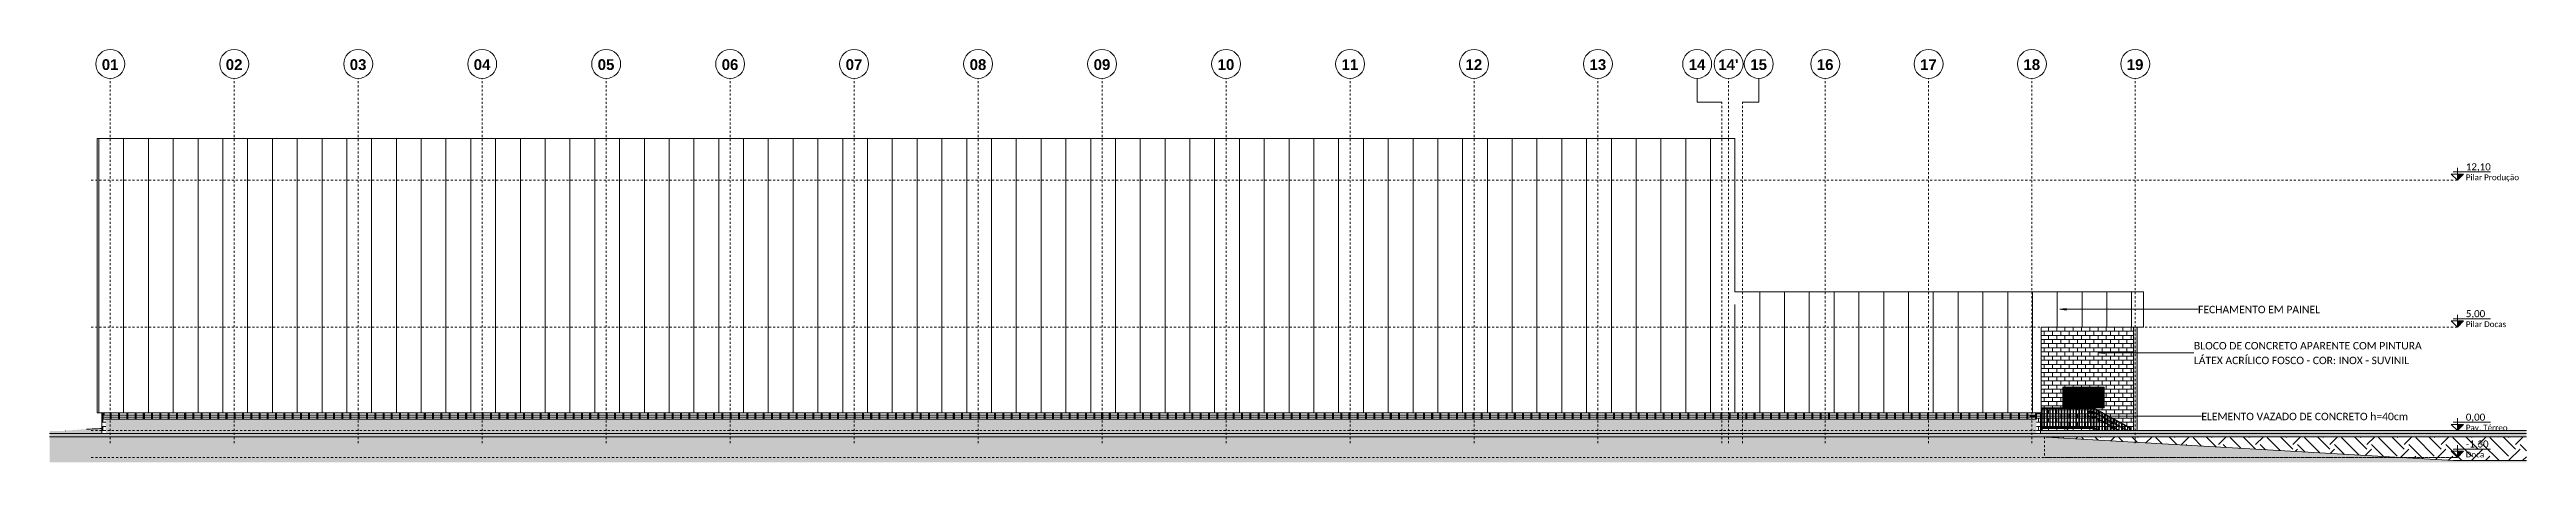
# Model space of a CAD drawing. Header units: metres. Extents: x -3 to 469, y -13 to 19.
# Drawn here: x -2.9 to 116.9, y -1.5 to 18.4 of the extents above; entities that cross this region are included whole.
import ezdxf

# ---------------------------------------------------------------- set-up
doc = ezdxf.new("R2010")
doc.units = ezdxf.units.M
for name, pattern in [('Center', [0.03, 0.012, -0.006, 0.006, -0.006]), ('Grid Line', [0.022225, 0.0127, -0.003175, 0.003175, -0.003175]), ('Grid Line 1_2_', [0.022225, 0.0127, -0.003175, 0.003175, -0.003175]), ('Overhead 1_16_', [0.00258, 0.001587, -0.000992188])]:
    doc.linetypes.add(name, pattern=pattern)
for name, color, linetype, lineweight in [('A-ANNO-KEYN', 7, 'Continuous', 5), ('A-DETL-1', 7, 'Continuous', 20), ('A-FLOR', 7, 'Continuous', 9), ('A-FLOR-1', 7, 'Continuous', 20), ('A-FLOR-LEVL', 7, 'Continuous', 5), ('A-FLOR-OVHD', 7, 'Overhead 1_16_', 5), ('A-GLAZ-1', 7, 'Continuous', 5), ('A-GLAZ-CURT', 7, 'Continuous', 5), ('A-GLAZ-CWMG', 7, 'Continuous', 5), ('A-WALL', 7, 'Continuous', 9), ('Balaústres', 7, 'Continuous', 5), ('Corrimão', 7, 'Continuous', 15), ('Corrimãos', 7, 'Continuous', 15), ('Corrimãos superiores', 7, 'Continuous', 15), ('I-WALL', 7, 'Continuous', 9), ('S-COLS', 7, 'Continuous', 9), ('S-GRID-IDEN', 7, 'Continuous', 5), ('S-GRID-IDEN-1', 7, 'Continuous', 18), ('Suportes', 7, 'Continuous', 5)]:
    doc.layers.add(name, color=color, linetype=linetype, lineweight=lineweight)
for name, color, linetype, lineweight, true_color in [('A-DETL-GENF-1', 7, 'Continuous', 5, 0xb8a087), ('A-FLOR-LEVL-1', 7, 'Continuous', 5, 0x232323), ('A-FLOR-LEVL-2', 7, 'Center', 5, 0x0080c0), ('A-FLOR-PATT-1', 7, 'Continuous', 9, 0x74756c), ('A-FLOR-PATT-2', 7, 'Continuous', 20, 0xc0c0c0), ('A-FLOR-PATT-3', 7, 'Continuous', 20, 0xe3e2df), ('A-FLOR-PATT-4', 7, 'Continuous', 5, 0xb8a087), ('A-GLAZ-2', 7, 'Continuous', 5, 0xdae3e0), ('A-GLAZ-3', 7, 'Continuous', 5, 0xf2f2f2), ('A-GLAZ-CWMG-1', 7, 'Continuous', 5, 0xf2f2f2), ('A-WALL-PATT-1', 7, 'Continuous', 5, 0xe3e2df), ('A-WALL-PATT-2', 7, 'Continuous', 5, 0x5f5f5f), ('A-WALL-PATT-3', 7, 'Continuous', 5, 0x515151), ('Corrimãos superiores-1', 7, 'Continuous', 15, 0xe0e0e0), ('Corrimãos-1', 7, 'Continuous', 15, 0xe0e0e0), ('Guarda-corpos-1', 7, 'Continuous', 15, 0xe0e0e0), ('Guarda-corpos-2', 7, 'Continuous', 5, 0xe0e0e0), ('S-COLS-1', 7, 'Continuous', 5, 0xe3e2df), ('S-GRID-1', 9, 'Grid Line', 5, 0x808080), ('S-GRID-2', 9, 'Continuous', 5, 0x808080), ('S-GRID-3', 7, 'Grid Line', 5, 0x0080c0), ('S-GRID-4', 7, 'Continuous', 5, 0x0080c0), ('S-GRID-5', 1, 'Grid Line 1_2_', 5, 0xff0000), ('Suportes-1', 7, 'Continuous', 5, 0xe0e0e0)]:
    doc.layers.add(name, color=color, linetype=linetype, lineweight=lineweight, true_color=true_color)
doc.styles.add('Arial_B', font='arialbd.ttf', dxfattribs={"height": 0.52})
doc.styles.add('Calibri', font='calibri.ttf', dxfattribs={"height": 0.34})
doc.styles.add('Calibri_1', font='calibri.ttf', dxfattribs={"height": 0.28})
doc.styles.add('Calibri_2', font='calibri.ttf', dxfattribs={"height": 0.36})
pattern_1 = [(90, (-4.153, 0), (-1.2, 7e-17), [])]
pattern_2 = [(90, (95.427, 0), (-1.2, 7e-17), [])]
pattern_3 = [(0, (93.248, 0), (0, 0.2), []), (90, (93.248, 0), (-0.2, 0.2), [0.2, -0.2])]
pattern_4 = [(45, (2.574, 0), (0, 1.796051), [1.27, -1.27]), (45, (2.911, -0.3368), (0, 1.796051), [1.27, -1.27]), (45, (3.248, -0.6735), (0, 1.796051), [1.27, -1.27]), (135, (2.574, 0.2245), (-1.796051, 1e-16), [1.27, -1.27]), (135, (2.911, 0.5613), (-1.796051, 1e-16), [1.27, -1.27]), (135, (3.248, 0.898), (-1.796051, 1e-16), [1.27, -1.27])]
pattern_5 = [(0, (93, 0), (0, 0.2), []), (90, (93, 0), (-0.2, 0.2), [0.2, -0.2])]

msp = doc.modelspace()

# ---------------------------------------------------------------- texts
at = {"layer": 'A-ANNO-KEYN', "char_height": 0.36, "attachment_point": 1, "style": 'Calibri_2'}
for s, insert, width in [('FECHAMENTO EM PAINEL', (101.04, 6.03), 7.2793), ('BLOCO DE CONCRETO APARENTE COM PINTURA', (100.84, 4.28), 13.5325), ('LÁTEX ACRÍLICO FOSCO - COR: INOX - SUVINIL', (100.84, 3.57), 12.811), ('ELEMENTO VAZADO DE CONCRETO h=40cm', (101.2, 0.86), 12.2658)]:
    msp.add_mtext(s, dxfattribs=dict(at, insert=insert, width=width))
at = {"layer": 'A-FLOR-LEVL', "attachment_point": 1}
for s, insert, char_height, width, style in [('Pilar Produção', (114, 12.38), 0.28, 3.2869, 'Calibri_1'), ('12,10', (114, 12.92), 0.34, 1.443, 'Calibri'), ('5,00', (114, 5.82), 0.34, 1.1224, 'Calibri'), ('Pilar Docas', (114, 5.28), 0.28, 2.5173, 'Calibri_1'), ('0,00', (114, 0.82), 0.34, 1.1224, 'Calibri'), ('Pav. Térreo', (114, 0.28), 0.28, 2.5814, 'Calibri_1'), ('-1,30', (114, -0.48), 0.34, 1.3148, 'Calibri'), ('Doca', (114, -1.02), 0.28, 1.1544, 'Calibri_1')]:
    msp.add_mtext(s, dxfattribs=dict(at, insert=insert, char_height=char_height, width=width, style=style))
at = {"layer": 'S-GRID-IDEN', "char_height": 0.52, "attachment_point": 1, "style": 'Arial_B'}
for s, insert, width in [('01', (-0.41, 17.95), 0.9941), ('02', (5.59, 17.95), 0.9941), ('03', (11.59, 17.95), 0.9941), ('04', (17.59, 17.95), 0.9941), ('05', (23.59, 17.95), 0.9941), ('06', (29.59, 17.95), 0.9941), ('07', (35.59, 17.95), 0.9941), ('08', (41.59, 17.95), 0.9941), ('09', (47.59, 17.95), 0.9941), ('10', (53.59, 17.95), 0.9941), ('11', (59.59, 17.95), 0.9941), ('12', (65.59, 17.95), 0.9941), ('13', (71.59, 17.95), 0.9941), ('14', (76.39, 17.95), 0.9941), ("14'", (77.82, 17.95), 1.2025), ('15', (79.37, 17.95), 0.9941), ('16', (82.59, 17.95), 0.9941), ('17', (87.59, 17.95), 0.9941), ('18', (92.59, 17.95), 0.9941), ('19', (97.59, 17.95), 0.9941)]:
    msp.add_mtext(s, dxfattribs=dict(at, insert=insert, width=width))

# ---------------------------------------------------------------- blocks, each defined once
blk = doc.blocks.new('Rectangular Mullion - 70mm x 70mm aluminio-4476064-FACHADA 01')
at = {"layer": 'A-GLAZ-CWMG-1'}
blk.add_hatch(color=256, dxfattribs=at).paths.add_polyline_path([(-0.41, 0.55), (-0.34, 0.55), (-0.34, 0.75), (-0.41, 0.75), (-0.41, 0.66)])
at = {"layer": 'A-GLAZ-CWMG'}
for p, q in [((-0.41, 0.75), (-0.34, 0.75)), ((-0.41, 0.55), (-0.41, 0.75)), ((-0.34, 0.55), (-0.41, 0.55)), ((-0.34, 0.75), (-0.34, 0.55))]:
    blk.add_line(p, q, dxfattribs=at)
blk = doc.blocks.new('Rectangular Mullion - 80mm x 50mm aluminio-4476065-FACHADA 01')
at = {"layer": 'A-GLAZ-CWMG-1'}
blk.add_hatch(color=256, dxfattribs=at).paths.add_polyline_path([(-0.34, 0.75), (-0.34, 0.85), (-0.41, 0.85), (-0.41, 0.75), (-0.35, 0.75)])
at = {"layer": 'A-GLAZ-CWMG'}
for p, q in [((-0.41, 0.75), (-0.41, 0.85)), ((-0.34, 0.75), (-0.41, 0.75)), ((-0.34, 0.85), (-0.34, 0.75))]:
    blk.add_line(p, q, dxfattribs=at)
blk = doc.blocks.new('System Panel - COMOVENTE-V3-FACHADA 01')
at = {"layer": 'A-GLAZ-CURT'}
h = blk.add_hatch(dxfattribs=at)
h.set_pattern_fill('FP_5', color=256, style=0, pattern_type=2)
h.set_pattern_definition([(0, (47.812, 0.65), (0, 0.15), [])])
h.paths.add_polyline_path([(47.98, 0.55), (47.98, 0.75), (47.65, 0.75), (47.65, 0.55), (47.87, 0.55)])
blk.add_line((47.98, 0.75), (47.65, 0.75), dxfattribs=at)
blk = doc.blocks.new('System Panel - COMOVENTE-V4-FACHADA 01')
at = {"layer": 'A-GLAZ-CURT'}
h = blk.add_hatch(dxfattribs=at)
h.set_pattern_fill('FP_6', color=256, style=0, pattern_type=2)
h.set_pattern_definition([(0, (47.425, 0.65), (0, 0.15), [])])
h.paths.add_polyline_path([(47.25, 0.55), (47.6, 0.55), (47.6, 0.75), (47.25, 0.75)])
blk.add_line((47.6, 0.75), (47.25, 0.75), dxfattribs=at)
blk = doc.blocks.new('System Panel - COMOVENTE-V5-FACHADA 01')
at = {"layer": 'A-GLAZ-CURT'}
h = blk.add_hatch(dxfattribs=at)
h.set_pattern_fill('FP_7', color=256, style=0, pattern_type=2)
h.set_pattern_definition([(0, (47.812, 0.85), (0, 0.15), [])])
h.paths.add_polyline_path([(47.87, 0.75), (47.98, 0.75), (47.98, 0.85), (47.65, 0.85), (47.65, 0.75)])
blk.add_line((47.65, 0.75), (47.98, 0.75), dxfattribs=at)
blk = doc.blocks.new('System Panel - COMOVENTE-V6-FACHADA 01')
at = {"layer": 'A-GLAZ-CURT'}
h = blk.add_hatch(dxfattribs=at)
h.set_pattern_fill('FP_8', color=256, style=0, pattern_type=2)
h.set_pattern_definition([(0, (47.425, 0.85), (0, 0.15), [])])
h.paths.add_polyline_path([(47.25, 0.85), (47.25, 0.75), (47.6, 0.75), (47.6, 0.85)])
blk.add_line((47.25, 0.75), (47.6, 0.75), dxfattribs=at)
blk = doc.blocks.new('Rectangular Mullion - 80mm x 50mm aluminio-4468392-FACHADA 01')
at = {"layer": 'A-GLAZ-CWMG-1'}
blk.add_hatch(color=256, dxfattribs=at).paths.add_polyline_path([(48.03, 0.75), (48.03, 0.85), (47.98, 0.85), (47.98, 0.75), (47.98, 0.75)])
at = {"layer": 'A-GLAZ-CWMG'}
for p, q in [((47.98, 0.75), (47.98, 0.85)), ((48.03, 0.75), (48.03, 0.85))]:
    blk.add_line(p, q, dxfattribs=at)
blk = doc.blocks.new('Rectangular Mullion - 80mm x 50mm aluminio-4464568-FACHADA 01')
at = {"layer": 'A-GLAZ-CWMG-1'}
blk.add_hatch(color=256, dxfattribs=at).paths.add_polyline_path([(48.03, 0.55), (48.03, 0.75), (47.98, 0.75), (47.98, 0.55), (47.98, 0.55)])
at = {"layer": 'A-GLAZ-CWMG'}
for p, q in [((47.98, 0.55), (47.98, 0.75)), ((48.03, 0.55), (47.98, 0.55)), ((48.03, 0.55), (48.03, 0.75))]:
    blk.add_line(p, q, dxfattribs=at)
blk = doc.blocks.new('Rectangular Mullion - 80mm x 50mm aluminio-4464544-FACHADA 01')
at = {"layer": 'A-GLAZ-CWMG-1'}
blk.add_hatch(color=256, dxfattribs=at).paths.add_polyline_path([(47.65, 0.55), (47.65, 0.75), (47.6, 0.75), (47.6, 0.55), (47.63, 0.55)])
at = {"layer": 'A-GLAZ-CWMG'}
for p, q in [((47.6, 0.75), (47.6, 0.55)), ((47.65, 0.55), (47.6, 0.55)), ((47.65, 0.75), (47.65, 0.55))]:
    blk.add_line(p, q, dxfattribs=at)
blk = doc.blocks.new('Rectangular Mullion - 80mm x 50mm aluminio-4464545-FACHADA 01')
at = {"layer": 'A-GLAZ-CWMG-1'}
blk.add_hatch(color=256, dxfattribs=at).paths.add_polyline_path([(47.63, 0.75), (47.65, 0.75), (47.65, 0.85), (47.6, 0.85), (47.6, 0.75)])
at = {"layer": 'A-GLAZ-CWMG'}
for p, q in [((47.6, 0.85), (47.6, 0.75)), ((47.65, 0.85), (47.65, 0.75))]:
    blk.add_line(p, q, dxfattribs=at)
blk = doc.blocks.new('Rectangular Mullion - 80mm x 50mm aluminio-4467907-FACHADA 01')
at = {"layer": 'A-GLAZ-CWMG-1'}
blk.add_hatch(color=256, dxfattribs=at).paths.add_polyline_path([(-0.3, 0.75), (-0.29, 0.75), (-0.29, 0.85), (-0.34, 0.85), (-0.34, 0.75), (-0.33, 0.75)])
at = {"layer": 'A-GLAZ-CWMG'}
for p, q in [((-0.34, 0.85), (-0.34, 0.75)), ((-0.29, 0.75), (-0.34, 0.75)), ((-0.29, 0.85), (-0.29, 0.75))]:
    blk.add_line(p, q, dxfattribs=at)
blk = doc.blocks.new('System Panel - COMOVENTE-4477624-FACHADA 01')
at = {"layer": 'A-GLAZ-CURT'}
h = blk.add_hatch(dxfattribs=at)
h.set_pattern_fill('FP_9', color=256, style=0, pattern_type=2)
h.set_pattern_definition([(0, (-0.1715, 0.65), (0, 0.15), [])])
h.paths.add_polyline_path([(-0.13, 0.55), (0, 0.55), (0, 0.75), (-0.34, 0.75), (-0.34, 0.55), (-0.22, 0.55)])
blk.add_line((0, 0.75), (-0.29, 0.75), dxfattribs=at)
blk = doc.blocks.new('System Panel - COMOVENTE-4477625-FACHADA 01')
at = {"layer": 'A-GLAZ-CURT'}
h = blk.add_hatch(dxfattribs=at)
h.set_pattern_fill('FP_10', color=256, style=0, pattern_type=2)
h.set_pattern_definition([(0, (-0.1465, 0.85), (0, 0.15), [])])
h.paths.add_polyline_path([(-0.07, 0.75), (0, 0.75), (0, 0.85), (-0.29, 0.85), (-0.29, 0.75), (-0.13, 0.75)])
blk.add_line((-0.29, 0.75), (0, 0.75), dxfattribs=at)
blk = doc.blocks.new('System Panel - COMOVENTE-V7-FACHADA 01')
at = {"layer": 'A-GLAZ-CURT'}
h = blk.add_hatch(dxfattribs=at)
h.set_pattern_fill('FP_11', color=256, style=0, pattern_type=2)
h.set_pattern_definition([(0, (48.188, 0.65), (0, 0.15), [])])
h.paths.add_polyline_path([(48.03, 0.55), (48.35, 0.55), (48.35, 0.75), (48.03, 0.75), (48.03, 0.58)])
blk.add_line((48.35, 0.75), (48.03, 0.75), dxfattribs=at)
blk = doc.blocks.new('System Panel - COMOVENTE-V8-FACHADA 01')
at = {"layer": 'A-GLAZ-CURT'}
h = blk.add_hatch(dxfattribs=at)
h.set_pattern_fill('FP_12', color=256, style=0, pattern_type=2)
h.set_pattern_definition([(0, (48.975, 0.65), (0, 0.15), [])])
h.paths.add_polyline_path([(48.8, 0.55), (49.15, 0.55), (49.15, 0.75), (48.8, 0.75)])
blk.add_line((49.15, 0.75), (48.8, 0.75), dxfattribs=at)
blk = doc.blocks.new('System Panel - COMOVENTE-V9-FACHADA 01')
at = {"layer": 'A-GLAZ-CURT'}
h = blk.add_hatch(dxfattribs=at)
h.set_pattern_fill('FP_13', color=256, style=0, pattern_type=2)
h.set_pattern_definition([(0, (48.188, 0.85), (0, 0.15), [])])
h.paths.add_polyline_path([(48.1, 0.75), (48.35, 0.75), (48.35, 0.85), (48.03, 0.85), (48.03, 0.75), (48.04, 0.75)])
blk.add_line((48.03, 0.75), (48.35, 0.75), dxfattribs=at)
blk = doc.blocks.new('System Panel - COMOVENTE-V10-FACHADA 01')
at = {"layer": 'A-GLAZ-CURT'}
h = blk.add_hatch(dxfattribs=at)
h.set_pattern_fill('FP_14', color=256, style=0, pattern_type=2)
h.set_pattern_definition([(0, (48.975, 0.85), (0, 0.15), [])])
h.paths.add_polyline_path([(48.8, 0.85), (48.8, 0.75), (49.15, 0.75), (49.15, 0.85)])
blk.add_line((48.8, 0.75), (49.15, 0.75), dxfattribs=at)
blk = doc.blocks.new('Rectangular Mullion - 80mm x 50mm aluminio-4468717-FACHADA 01')
at = {"layer": 'A-GLAZ-CWMG-1'}
blk.add_hatch(color=256, dxfattribs=at).paths.add_polyline_path([(48.03, 0.75), (48.03, 0.85), (47.98, 0.85), (47.98, 0.75), (47.98, 0.75)])
at = {"layer": 'A-GLAZ-CWMG'}
for p, q in [((47.98, 0.85), (47.98, 0.75)), ((48.03, 0.75), (48.03, 0.85))]:
    blk.add_line(p, q, dxfattribs=at)
blk = doc.blocks.new('Rectangular Mullion - 80mm x 50mm aluminio-4468719-FACHADA 01')
at = {"layer": 'A-GLAZ-CWMG-1'}
blk.add_hatch(color=256, dxfattribs=at).paths.add_polyline_path([(48.03, 0.55), (48.03, 0.75), (47.98, 0.75), (47.98, 0.55), (47.98, 0.55)])
at = {"layer": 'A-GLAZ-CWMG'}
for p, q in [((47.98, 0.75), (47.98, 0.55)), ((48.03, 0.55), (47.98, 0.55)), ((48.03, 0.55), (48.03, 0.75))]:
    blk.add_line(p, q, dxfattribs=at)
blk = doc.blocks.new('Rectangular Mullion - 80mm x 50mm aluminio-4474804-FACHADA 01')
at = {"layer": 'A-GLAZ-CWMG-1'}
blk.add_hatch(color=256, dxfattribs=at).paths.add_polyline_path([(48.8, 0.55), (48.8, 0.75), (48.75, 0.75), (48.75, 0.55)])
at = {"layer": 'A-GLAZ-CWMG'}
for p, q in [((48.75, 0.75), (48.75, 0.55)), ((48.8, 0.55), (48.75, 0.55)), ((48.8, 0.55), (48.8, 0.75))]:
    blk.add_line(p, q, dxfattribs=at)
blk = doc.blocks.new('Rectangular Mullion - 80mm x 50mm aluminio-4474805-FACHADA 01')
at = {"layer": 'A-GLAZ-CWMG-1'}
blk.add_hatch(color=256, dxfattribs=at).paths.add_polyline_path([(48.75, 0.75), (48.8, 0.75), (48.8, 0.85), (48.75, 0.85)])
at = {"layer": 'A-GLAZ-CWMG'}
for p, q in [((48.75, 0.85), (48.75, 0.75)), ((48.8, 0.75), (48.8, 0.85))]:
    blk.add_line(p, q, dxfattribs=at)
blk = doc.blocks.new('System Panel - COMOVENTE-4479538-FACHADA 01')
at = {"layer": 'A-GLAZ-CURT'}
h = blk.add_hatch(dxfattribs=at)
h.set_pattern_fill('FP_15', color=256, style=0, pattern_type=2)
h.set_pattern_definition([(0, (92.988, 0.65), (0, 0.15), [])])
h.paths.add_polyline_path([(92.8, 0.55), (93.17, 0.55), (93.17, 0.75), (92.8, 0.75), (92.8, 0.66)])
blk.add_line((93.17, 0.75), (92.8, 0.75), dxfattribs=at)
blk = doc.blocks.new('System Panel - COMOVENTE-V11-FACHADA 01')
at = {"layer": 'A-GLAZ-CURT'}
h = blk.add_hatch(dxfattribs=at)
h.set_pattern_fill('FP_16', color=256, style=0, pattern_type=2)
h.set_pattern_definition([(0, (92.988, 0.85), (0, 0.15), [])])
h.paths.add_polyline_path([(93.05, 0.75), (93.17, 0.75), (93.17, 0.85), (92.8, 0.85), (92.8, 0.75), (92.82, 0.75)])
blk.add_line((92.8, 0.75), (93.17, 0.75), dxfattribs=at)
blk = doc.blocks.new('Rectangular Mullion - 80mm x 50mm aluminio-4478564-FACHADA 01')
at = {"layer": 'A-GLAZ-CWMG-1'}
blk.add_hatch(color=256, dxfattribs=at).paths.add_polyline_path([(93.17, 0.75), (93.22, 0.75), (93.22, 0.85), (93.17, 0.85), (93.17, 0.82)])
at = {"layer": 'A-GLAZ-CWMG'}
for p, q in [((93.17, 0.85), (93.17, 0.75)), ((93.22, 0.75), (93.22, 0.85))]:
    blk.add_line(p, q, dxfattribs=at)
blk = doc.blocks.new('Rectangular Mullion - 80mm x 50mm aluminio-4478565-FACHADA 01')
at = {"layer": 'A-GLAZ-CWMG-1'}
blk.add_hatch(color=256, dxfattribs=at).paths.add_polyline_path([(93.22, 0.55), (93.22, 0.75), (93.17, 0.75), (93.17, 0.55)])
at = {"layer": 'A-GLAZ-CWMG'}
for p, q in [((93.17, 0.75), (93.17, 0.55)), ((93.22, 0.55), (93.17, 0.55)), ((93.22, 0.55), (93.22, 0.75))]:
    blk.add_line(p, q, dxfattribs=at)
blk = doc.blocks.new('Rectangular Mullion - 80mm x 50mm aluminio-4531035-FACHADA 01')
at = {"layer": 'A-GLAZ-CWMG-1'}
blk.add_hatch(color=256, dxfattribs=at).paths.add_polyline_path([(48.4, 0.55), (48.4, 0.75), (48.35, 0.75), (48.35, 0.55)])
at = {"layer": 'A-GLAZ-CWMG'}
for p, q in [((48.35, 0.75), (48.35, 0.55)), ((48.4, 0.55), (48.35, 0.55)), ((48.4, 0.55), (48.4, 0.75))]:
    blk.add_line(p, q, dxfattribs=at)
blk = doc.blocks.new('Rectangular Mullion - 80mm x 50mm aluminio-4531036-FACHADA 01')
at = {"layer": 'A-GLAZ-CWMG-1'}
blk.add_hatch(color=256, dxfattribs=at).paths.add_polyline_path([(48.35, 0.75), (48.4, 0.75), (48.4, 0.85), (48.35, 0.85)])
at = {"layer": 'A-GLAZ-CWMG'}
for p, q in [((48.35, 0.85), (48.35, 0.75)), ((48.4, 0.75), (48.4, 0.85))]:
    blk.add_line(p, q, dxfattribs=at)
blk = doc.blocks.new('JANELA-2 MOD - JA01_1-200X100-4800605-FACHADA 01')
at = {"layer": 'A-GLAZ-2'}
for points in [[(94.55, 1.15), (95.48, 1.15), (95.48, 2.05), (94.55, 2.05), (94.55, 1.29)], [(96.45, 1.15), (96.45, 2.05), (95.53, 2.05), (95.53, 1.15), (96.33, 1.15)]]:
    blk.add_hatch(color=256, dxfattribs=at).paths.add_polyline_path(points)
at = {"layer": 'A-GLAZ-3'}
for points in [[(96.45, 2.05), (96.5, 2.05), (96.5, 2.1), (94.5, 2.1), (94.5, 2.05), (96.33, 2.05)], [(94.55, 1.15), (94.55, 2.05), (94.5, 2.05), (94.5, 1.15)], [(95.48, 1.15), (95.53, 1.15), (95.53, 2.05), (95.48, 2.05), (95.48, 1.29)], [(96.5, 2.05), (96.45, 2.05), (96.45, 1.15), (96.5, 1.15)], [(96.45, 1.1), (96.5, 1.1), (96.5, 1.15), (94.5, 1.15), (94.5, 1.1), (96.33, 1.1)]]:
    blk.add_hatch(color=256, dxfattribs=at).paths.add_polyline_path(points)
at = {"layer": 'A-GLAZ-1'}
for p, q in [((94.55, 2.05), (94.5, 2.05)), ((94.5, 2.05), (96.5, 2.05)), ((94.55, 1.15), (94.55, 2.05)), ((95.48, 1.15), (95.48, 2.05)), ((95.53, 2.05), (95.48, 2.05)), ((95.53, 1.15), (95.53, 2.05)), ((96.45, 1.15), (96.45, 2.05)), ((96.5, 2.05), (96.45, 2.05)), ((94.55, 1.15), (94.5, 1.15)), ((96.5, 1.15), (94.5, 1.15)), ((95.53, 1.15), (95.48, 1.15)), ((96.5, 1.15), (96.45, 1.15))]:
    blk.add_line(p, q, dxfattribs=at)
blk = doc.blocks.new('M_Support - Metal - Circular2 - M_Support - Metal - Circular 2-4977634-FACHADA 01')
at = {"layer": 'Suportes-1'}
h = blk.add_hatch(color=256, dxfattribs=at)
h.paths.add_polyline_path([(95.94, 0.8), (95.95, 0.81), (95.96, 0.82), (95.95, 0.83), (95.94, 0.84), (95.94, 0.83), (95.93, 0.83), (95.93, 0.84), (95.93, 0.84), (95.92, 0.83), (95.92, 0.81), (95.93, 0.8), (95.94, 0.8)])
h.paths.add_polyline_path([(95.94, 0.82), (95.93, 0.82), (95.93, 0.83), (95.94, 0.83), (95.94, 0.83), (95.94, 0.83), (95.94, 0.82)])
for points in [[(95.94, 0.83), (95.94, 0.83), (95.94, 0.88), (95.93, 0.88), (95.93, 0.83), (95.93, 0.83)], [(95.94, 0.82), (95.94, 0.83), (95.93, 0.83), (95.93, 0.83), (95.93, 0.82)]]:
    blk.add_hatch(color=256, dxfattribs=at).paths.add_polyline_path(points)
at = {"layer": 'Suportes'}
for p, q in [((95.93, 0.88), (95.93, 0.83)), ((95.94, 0.83), (95.94, 0.88))]:
    blk.add_line(p, q, dxfattribs=at)
at = {"layer": 'Suportes', "flags": 128}
for points in [[(95.93, 0.83), (95.93, 0.83), (95.93, 0.83), (95.93, 0.83), (95.93, 0.83), (95.93, 0.83), (95.93, 0.83), (95.93, 0.83), (95.93, 0.83), (95.93, 0.83), (95.93, 0.83), (95.93, 0.83), (95.93, 0.83), (95.93, 0.83), (95.93, 0.83), (95.93, 0.83), (95.93, 0.82), (95.93, 0.82), (95.93, 0.82), (95.93, 0.82), (95.93, 0.82), (95.93, 0.82), (95.93, 0.82), (95.93, 0.82), (95.93, 0.82), (95.93, 0.82), (95.93, 0.82), (95.93, 0.82), (95.93, 0.82), (95.93, 0.82), (95.93, 0.82), (95.93, 0.82), (95.93, 0.82), (95.93, 0.82), (95.93, 0.82), (95.93, 0.82), (95.93, 0.82), (95.93, 0.82), (95.93, 0.82), (95.93, 0.82)], [(95.94, 0.82), (95.94, 0.82), (95.94, 0.82), (95.94, 0.82), (95.94, 0.82), (95.94, 0.82), (95.94, 0.82), (95.94, 0.82), (95.94, 0.82), (95.94, 0.82), (95.94, 0.82), (95.94, 0.82), (95.94, 0.82), (95.94, 0.82), (95.94, 0.82), (95.94, 0.82), (95.94, 0.82), (95.94, 0.82), (95.94, 0.82), (95.94, 0.82), (95.94, 0.82), (95.94, 0.82), (95.94, 0.82), (95.94, 0.82), (95.94, 0.83), (95.94, 0.83), (95.94, 0.83), (95.94, 0.83), (95.94, 0.83), (95.94, 0.83), (95.94, 0.83), (95.94, 0.83), (95.94, 0.83), (95.94, 0.83), (95.94, 0.83), (95.94, 0.83), (95.94, 0.83), (95.94, 0.83), (95.94, 0.83), (95.94, 0.83), (95.94, 0.83)]]:
    blk.add_lwpolyline(points, dxfattribs=at)
at = {"layer": 'Suportes'}
for radius, start, end in [(0.02, 106.6498, 180), (0.02, 120, 165), (0.02, 180, 360), (0.02, 195, 330), (0.006, 180, 0), (0.006, 150, 180), (0.02, 360, 73.0746), (0.02, 30, 73.0746), (0.006, 0, 45), (0.02, 0, 15), (0.02, 345, 0)]:
    blk.add_arc((95.94, 0.82), radius, start, end, dxfattribs=at)
blk = doc.blocks.new('M_Support - Metal - Circular2 - M_Support - Metal - Circular 2-V14-FACHADA 01')
at = {"layer": 'Suportes-1'}
h = blk.add_hatch(color=256, dxfattribs=at)
h.paths.add_polyline_path([(96.87, 0.32), (96.88, 0.33), (96.88, 0.33), (96.88, 0.35), (96.87, 0.36), (96.87, 0.35), (96.86, 0.35), (96.86, 0.36), (96.86, 0.36), (96.85, 0.34), (96.85, 0.33), (96.86, 0.32), (96.87, 0.32)])
h.paths.add_polyline_path([(96.87, 0.34), (96.86, 0.34), (96.86, 0.35), (96.87, 0.35), (96.87, 0.35), (96.87, 0.34), (96.87, 0.34)])
for points in [[(96.87, 0.35), (96.87, 0.35), (96.87, 0.39), (96.86, 0.4), (96.86, 0.35), (96.86, 0.35)], [(96.87, 0.34), (96.87, 0.35), (96.86, 0.35), (96.86, 0.35), (96.86, 0.34)]]:
    blk.add_hatch(color=256, dxfattribs=at).paths.add_polyline_path(points)
at = {"layer": 'Suportes'}
for p, q in [((96.86, 0.4), (96.86, 0.35)), ((96.87, 0.35), (96.87, 0.39))]:
    blk.add_line(p, q, dxfattribs=at)
at = {"layer": 'Suportes', "flags": 128}
for points in [[(96.86, 0.35), (96.86, 0.35), (96.86, 0.35), (96.86, 0.35), (96.86, 0.35), (96.86, 0.35), (96.86, 0.35), (96.86, 0.35), (96.86, 0.35), (96.86, 0.35), (96.86, 0.35), (96.86, 0.35), (96.86, 0.35), (96.86, 0.34), (96.86, 0.34), (96.86, 0.34), (96.86, 0.34), (96.86, 0.34), (96.86, 0.34), (96.86, 0.34), (96.86, 0.34), (96.86, 0.34), (96.86, 0.34), (96.86, 0.34), (96.86, 0.34), (96.86, 0.34), (96.86, 0.34), (96.86, 0.34), (96.86, 0.34), (96.86, 0.34), (96.86, 0.34), (96.86, 0.34), (96.86, 0.34), (96.86, 0.34), (96.86, 0.34), (96.86, 0.34), (96.86, 0.34), (96.86, 0.34), (96.86, 0.34), (96.86, 0.34)], [(96.87, 0.34), (96.87, 0.34), (96.87, 0.34), (96.87, 0.34), (96.87, 0.34), (96.87, 0.34), (96.87, 0.34), (96.87, 0.34), (96.87, 0.34), (96.87, 0.34), (96.87, 0.34), (96.87, 0.34), (96.87, 0.34), (96.87, 0.34), (96.87, 0.34), (96.87, 0.34), (96.87, 0.34), (96.87, 0.34), (96.87, 0.34), (96.87, 0.34), (96.87, 0.34), (96.87, 0.34), (96.87, 0.34), (96.87, 0.34), (96.87, 0.34), (96.87, 0.34), (96.87, 0.34), (96.87, 0.34), (96.87, 0.35), (96.87, 0.35), (96.87, 0.35), (96.87, 0.35), (96.87, 0.35), (96.87, 0.35), (96.87, 0.35), (96.87, 0.35), (96.87, 0.35), (96.87, 0.35), (96.87, 0.35), (96.87, 0.35), (96.87, 0.35)]]:
    blk.add_lwpolyline(points, dxfattribs=at)
at = {"layer": 'Suportes'}
for radius, start, end in [(0.02, 112.4885, 180), (0.02, 120, 161.9022), (0.02, 180, 360), (0.02, 195, 330), (0.006, 180, 0), (0.006, 150, 180), (0.02, 360, 73.0746), (0.02, 30, 73.0746), (0.006, 0, 45), (0.02, 345, 0), (0.02, 0, 15)]:
    blk.add_arc((96.87, 0.34), radius, start, end, dxfattribs=at)
blk = doc.blocks.new('M_Support - Metal - Circular2 - M_Support - Metal - Circular 2-V15-FACHADA 01')
at = {"layer": 'Suportes-1'}
h = blk.add_hatch(color=256, dxfattribs=at)
h.paths.add_polyline_path([(96.87, 0.1), (96.88, 0.11), (96.88, 0.11), (96.88, 0.13), (96.87, 0.14), (96.87, 0.13), (96.86, 0.13), (96.86, 0.14), (96.86, 0.14), (96.85, 0.12), (96.85, 0.11), (96.86, 0.1), (96.87, 0.1)])
h.paths.add_polyline_path([(96.87, 0.12), (96.86, 0.12), (96.86, 0.13), (96.87, 0.13), (96.87, 0.13), (96.87, 0.12), (96.87, 0.12)])
for points in [[(96.87, 0.13), (96.87, 0.13), (96.87, 0.17), (96.86, 0.18), (96.86, 0.13), (96.86, 0.13)], [(96.87, 0.12), (96.87, 0.13), (96.86, 0.13), (96.86, 0.13), (96.86, 0.12)]]:
    blk.add_hatch(color=256, dxfattribs=at).paths.add_polyline_path(points)
at = {"layer": 'Suportes'}
for p, q in [((96.86, 0.18), (96.86, 0.13)), ((96.87, 0.13), (96.87, 0.17))]:
    blk.add_line(p, q, dxfattribs=at)
at = {"layer": 'Suportes', "flags": 128}
for points in [[(96.86, 0.13), (96.86, 0.13), (96.86, 0.13), (96.86, 0.13), (96.86, 0.13), (96.86, 0.13), (96.86, 0.13), (96.86, 0.13), (96.86, 0.13), (96.86, 0.13), (96.86, 0.13), (96.86, 0.13), (96.86, 0.13), (96.86, 0.12), (96.86, 0.12), (96.86, 0.12), (96.86, 0.12), (96.86, 0.12), (96.86, 0.12), (96.86, 0.12), (96.86, 0.12), (96.86, 0.12), (96.86, 0.12), (96.86, 0.12), (96.86, 0.12), (96.86, 0.12), (96.86, 0.12), (96.86, 0.12), (96.86, 0.12), (96.86, 0.12), (96.86, 0.12), (96.86, 0.12), (96.86, 0.12), (96.86, 0.12), (96.86, 0.12), (96.86, 0.12), (96.86, 0.12), (96.86, 0.12), (96.86, 0.12), (96.86, 0.12)], [(96.87, 0.12), (96.87, 0.12), (96.87, 0.12), (96.87, 0.12), (96.87, 0.12), (96.87, 0.12), (96.87, 0.12), (96.87, 0.12), (96.87, 0.12), (96.87, 0.12), (96.87, 0.12), (96.87, 0.12), (96.87, 0.12), (96.87, 0.12), (96.87, 0.12), (96.87, 0.12), (96.87, 0.12), (96.87, 0.12), (96.87, 0.12), (96.87, 0.12), (96.87, 0.12), (96.87, 0.12), (96.87, 0.12), (96.87, 0.12), (96.87, 0.12), (96.87, 0.12), (96.87, 0.12), (96.87, 0.12), (96.87, 0.13), (96.87, 0.13), (96.87, 0.13), (96.87, 0.13), (96.87, 0.13), (96.87, 0.13), (96.87, 0.13), (96.87, 0.13), (96.87, 0.13), (96.87, 0.13), (96.87, 0.13), (96.87, 0.13), (96.87, 0.13)]]:
    blk.add_lwpolyline(points, dxfattribs=at)
at = {"layer": 'Suportes'}
for radius, start, end in [(0.02, 112.4885, 180), (0.02, 120, 165), (0.02, 180, 360), (0.02, 195, 330), (0.006, 180, 0), (0.006, 150, 180), (0.02, 360, 73.0746), (0.02, 30, 73.0746), (0.006, 0, 45), (0.02, 345, 0), (0.02, 0, 15)]:
    blk.add_arc((96.87, 0.12), radius, start, end, dxfattribs=at)
blk = doc.blocks.new('Balaustre REDONDO 40 - Balaustre REDONDO 40-4981576-FACHADA 01')
at = {"layer": 'Suportes-1'}
h = blk.add_hatch(color=256, dxfattribs=at)
h.paths.add_polyline_path([(95.99, 0), (96.01, 0), (96.01, 0.09), (95.99, 0.12), (95.98, 0.11), (95.97, 0.1), (95.97, 0), (95.99, 0)])
h.paths.add_polyline_path([(95.99, 0.12), (96.01, 0.13), (96.01, 1.04), (96, 1.06), (95.97, 1.06), (95.97, 0.14), (95.99, 0.12)])
at = {"layer": 'Suportes'}
for p, q in [((95.97, 1.06), (95.97, 0)), ((96, 1.06), (95.97, 1.06)), ((96.01, 0), (96.01, 1.06))]:
    blk.add_line(p, q, dxfattribs=at)
blk = doc.blocks.new('Balaustre REDONDO 40 - Balaustre REDONDO 40-4981439-FACHADA 01')
at = {"layer": 'Suportes-1'}
blk.add_hatch(color=256, dxfattribs=at).paths.add_polyline_path([(96.8, 0), (96.83, 0), (96.83, 0.6), (96.81, 0.63), (96.8, 0.62), (96.79, 0.62), (96.79, 0), (96.8, 0)])
at = {"layer": 'Suportes'}
for p, q in [((96.79, 0.63), (96.79, 0)), ((96.81, 0.63), (96.8, 0.63)), ((96.83, 0), (96.83, 0.63))]:
    blk.add_line(p, q, dxfattribs=at)
blk = doc.blocks.new('Balaustre REDONDO 40 - Balaustre REDONDO 40-4979007-FACHADA 01')
at = {"layer": 'Suportes-1'}
h = blk.add_hatch(color=256, dxfattribs=at)
h.paths.add_polyline_path([(93.47, 0.12), (93.49, 0.14), (93.49, 0.88), (93.45, 0.88), (93.45, 0.14), (93.47, 0.12)])
h.paths.add_polyline_path([(93.47, 0), (93.49, 0), (93.49, 0.1), (93.47, 0.12), (93.45, 0.1), (93.45, 0), (93.47, 0)])
at = {"layer": 'Suportes'}
for p, q in [((93.49, 0.88), (93.45, 0.88)), ((93.45, 0.85), (93.45, 0)), ((93.49, 0), (93.49, 0.88))]:
    blk.add_line(p, q, dxfattribs=at)
blk = doc.blocks.new('Guarda-corpo - 25mm-4979410-FACHADA 01')
at = {"layer": 'Guarda-corpos-2'}
for points in [[(97.62, 0), (97.63, 0), (97.63, 0.16), (97.62, 0.16), (97.62, 0.03)], [(97.63, 0), (97.64, 0), (97.64, 0.15), (97.63, 0.16), (97.63, 0.03)]]:
    blk.add_hatch(color=256, dxfattribs=at).paths.add_polyline_path(points)
at = {"layer": 'Balaústres'}
for p, q in [((97.62, 0.17), (97.62, 0)), ((97.64, 0), (97.64, 0.15))]:
    blk.add_line(p, q, dxfattribs=at)
at = {"layer": 'Balaústres', "flags": 128}
for points in [[(97.63, 0.16), (97.62, 0.16), (97.62, 0.16), (97.62, 0.17)], [(97.64, 0.15), (97.64, 0.15), (97.64, 0.15), (97.63, 0.16), (97.63, 0.16)]]:
    blk.add_lwpolyline(points, dxfattribs=at)
blk = doc.blocks.new('Guarda-corpo - 25mm-V16-FACHADA 01')
at = {"layer": 'Guarda-corpos-2'}
for points in [[(97.49, 0), (97.49, 0), (97.49, 0.23), (97.48, 0.24), (97.48, 0), (97.49, 0)], [(97.5, 0), (97.5, 0), (97.5, 0.23), (97.49, 0.23), (97.49, 0)]]:
    blk.add_hatch(color=256, dxfattribs=at).paths.add_polyline_path(points)
at = {"layer": 'Balaústres'}
for p, q in [((97.48, 0.24), (97.48, 0)), ((97.51, 0), (97.51, 0.23))]:
    blk.add_line(p, q, dxfattribs=at)
at = {"layer": 'Balaústres', "flags": 128}
for points in [[(97.49, 0.23), (97.49, 0.24), (97.48, 0.24), (97.48, 0.24)], [(97.51, 0.23), (97.5, 0.23), (97.5, 0.23), (97.5, 0.23), (97.49, 0.23)]]:
    blk.add_lwpolyline(points, dxfattribs=at)
blk = doc.blocks.new('Guarda-corpo - 25mm-V17-FACHADA 01')
at = {"layer": 'Guarda-corpos-2'}
for points in [[(97.35, 0), (97.36, 0), (97.36, 0.31), (97.34, 0.31), (97.35, 0), (97.35, 0)], [(97.36, 0), (97.37, 0), (97.37, 0.3), (97.36, 0.31), (97.36, 0.03)]]:
    blk.add_hatch(color=256, dxfattribs=at).paths.add_polyline_path(points)
at = {"layer": 'Balaústres'}
for p, q in [((97.34, 0.31), (97.34, 0)), ((97.37, 0), (97.37, 0.3))]:
    blk.add_line(p, q, dxfattribs=at)
at = {"layer": 'Balaústres', "flags": 128}
for points in [[(97.36, 0.31), (97.35, 0.31), (97.35, 0.31), (97.34, 0.31)], [(97.37, 0.3), (97.37, 0.3), (97.37, 0.3), (97.36, 0.31), (97.36, 0.31)]]:
    blk.add_lwpolyline(points, dxfattribs=at)
blk = doc.blocks.new('Guarda-corpo - 25mm-V18-FACHADA 01')
at = {"layer": 'Guarda-corpos-2'}
for points in [[(97.22, 0), (97.22, 0), (97.22, 0.38), (97.21, 0.39), (97.21, 0), (97.21, 0)], [(97.22, 0), (97.23, 0), (97.23, 0.38), (97.22, 0.38), (97.22, 0)]]:
    blk.add_hatch(color=256, dxfattribs=at).paths.add_polyline_path(points)
at = {"layer": 'Balaústres'}
for p, q in [((97.21, 0.39), (97.21, 0)), ((97.23, 0), (97.23, 0.38))]:
    blk.add_line(p, q, dxfattribs=at)
at = {"layer": 'Balaústres', "flags": 128}
for points in [[(97.22, 0.38), (97.21, 0.39), (97.21, 0.39), (97.21, 0.39)], [(97.23, 0.38), (97.23, 0.38), (97.23, 0.38), (97.22, 0.38), (97.22, 0.38)]]:
    blk.add_lwpolyline(points, dxfattribs=at)
blk = doc.blocks.new('Guarda-corpo - 25mm-V19-FACHADA 01')
at = {"layer": 'Guarda-corpos-2'}
for points in [[(97.08, 0), (97.08, 0.46), (97.07, 0.46), (97.07, 0), (97.08, 0)], [(97.08, 0), (97.09, 0), (97.09, 0.45), (97.08, 0.46), (97.08, 0.03)]]:
    blk.add_hatch(color=256, dxfattribs=at).paths.add_polyline_path(points)
at = {"layer": 'Balaústres'}
for p, q in [((97.07, 0.46), (97.07, 0)), ((97.09, 0), (97.09, 0.45))]:
    blk.add_line(p, q, dxfattribs=at)
at = {"layer": 'Balaústres', "flags": 128}
for points in [[(97.08, 0.46), (97.08, 0.46), (97.07, 0.46), (97.07, 0.46)], [(97.09, 0.45), (97.09, 0.45), (97.09, 0.45), (97.09, 0.45), (97.08, 0.46)]]:
    blk.add_lwpolyline(points, dxfattribs=at)
blk = doc.blocks.new('Guarda-corpo - 25mm-V20-FACHADA 01')
at = {"layer": 'Guarda-corpos-2'}
for points in [[(96.94, 0), (96.94, 0), (96.94, 0.53), (96.93, 0.54), (96.93, 0), (96.94, 0)], [(96.94, 0), (96.96, 0), (96.96, 0.53), (96.94, 0.53), (96.94, 0.03)]]:
    blk.add_hatch(color=256, dxfattribs=at).paths.add_polyline_path(points)
at = {"layer": 'Balaústres'}
for p, q in [((96.93, 0.54), (96.93, 0)), ((96.96, 0), (96.96, 0.53))]:
    blk.add_line(p, q, dxfattribs=at)
at = {"layer": 'Balaústres', "flags": 128}
for points in [[(96.94, 0.53), (96.94, 0.54), (96.94, 0.54), (96.93, 0.54)], [(96.96, 0.53), (96.96, 0.53), (96.95, 0.53), (96.95, 0.53), (96.94, 0.53)]]:
    blk.add_lwpolyline(points, dxfattribs=at)
blk = doc.blocks.new('Guarda-corpo - 25mm-V21-FACHADA 01')
at = {"layer": 'Balaústres'}
for p, q in [((96.8, 0.61), (96.8, 0)), ((96.82, 0), (96.82, 0.6))]:
    blk.add_line(p, q, dxfattribs=at)
blk = doc.blocks.new('Guarda-corpo - 25mm-V22-FACHADA 01')
at = {"layer": 'Guarda-corpos-2'}
for points in [[(96.67, 0), (96.67, 0.68), (96.66, 0.69), (96.66, 0), (96.67, 0)], [(96.67, 0), (96.68, 0), (96.68, 0.67), (96.67, 0.68), (96.67, 0)]]:
    blk.add_hatch(color=256, dxfattribs=at).paths.add_polyline_path(points)
at = {"layer": 'Balaústres'}
for p, q in [((96.66, 0.69), (96.66, 0)), ((96.68, 0), (96.68, 0.67))]:
    blk.add_line(p, q, dxfattribs=at)
at = {"layer": 'Balaústres', "flags": 128}
for points in [[(96.67, 0.68), (96.67, 0.68), (96.66, 0.69), (96.66, 0.69)], [(96.68, 0.67), (96.68, 0.67), (96.68, 0.68), (96.68, 0.68), (96.67, 0.68)]]:
    blk.add_lwpolyline(points, dxfattribs=at)
blk = doc.blocks.new('Guarda-corpo - 25mm-V23-FACHADA 01')
at = {"layer": 'Guarda-corpos-2'}
for points in [[(96.53, 0), (96.53, 0), (96.53, 0.76), (96.52, 0.76), (96.52, 0), (96.53, 0)], [(96.53, 0), (96.55, 0), (96.55, 0.75), (96.53, 0.76), (96.53, 0.03)]]:
    blk.add_hatch(color=256, dxfattribs=at).paths.add_polyline_path(points)
at = {"layer": 'Balaústres'}
for p, q in [((96.52, 0.76), (96.52, 0)), ((96.55, 0), (96.55, 0.75))]:
    blk.add_line(p, q, dxfattribs=at)
at = {"layer": 'Balaústres', "flags": 128}
for points in [[(96.53, 0.76), (96.53, 0.76), (96.52, 0.76), (96.52, 0.76)], [(96.55, 0.75), (96.55, 0.75), (96.54, 0.75), (96.54, 0.75), (96.53, 0.76)]]:
    blk.add_lwpolyline(points, dxfattribs=at)
blk = doc.blocks.new('Guarda-corpo - 25mm-V24-FACHADA 01')
at = {"layer": 'Guarda-corpos-2'}
for points in [[(96.39, 0), (96.4, 0), (96.4, 0.83), (96.39, 0.84), (96.39, 0), (96.39, 0)], [(96.4, 0), (96.41, 0), (96.41, 0.82), (96.4, 0.83), (96.4, 0.03)]]:
    blk.add_hatch(color=256, dxfattribs=at).paths.add_polyline_path(points)
at = {"layer": 'Balaústres'}
for p, q in [((96.38, 0.84), (96.38, 0)), ((96.41, 0), (96.41, 0.82))]:
    blk.add_line(p, q, dxfattribs=at)
at = {"layer": 'Balaústres', "flags": 128}
for points in [[(96.4, 0.83), (96.39, 0.83), (96.39, 0.84), (96.39, 0.84)], [(96.41, 0.82), (96.41, 0.82), (96.41, 0.83), (96.4, 0.83), (96.4, 0.83)]]:
    blk.add_lwpolyline(points, dxfattribs=at)
blk = doc.blocks.new('Guarda-corpo - 25mm-V25-FACHADA 01')
at = {"layer": 'Guarda-corpos-2'}
for points in [[(96.26, 0), (96.26, 0.91), (96.25, 0.91), (96.25, 0), (96.25, 0)], [(96.26, 0), (96.27, 0), (96.27, 0.9), (96.26, 0.91), (96.26, 0.03)]]:
    blk.add_hatch(color=256, dxfattribs=at).paths.add_polyline_path(points)
at = {"layer": 'Balaústres'}
for p, q in [((96.25, 0.91), (96.25, 0)), ((96.27, 0), (96.27, 0.9))]:
    blk.add_line(p, q, dxfattribs=at)
at = {"layer": 'Balaústres', "flags": 128}
for points in [[(96.26, 0.91), (96.25, 0.91), (96.25, 0.91), (96.25, 0.91)], [(96.27, 0.9), (96.27, 0.9), (96.27, 0.9), (96.27, 0.9), (96.26, 0.91)]]:
    blk.add_lwpolyline(points, dxfattribs=at)
blk = doc.blocks.new('Guarda-corpo - 25mm-V26-FACHADA 01')
at = {"layer": 'Guarda-corpos-2'}
for points in [[(96.12, 0.07), (96.12, 0.98), (96.11, 0.99), (96.11, 0.07), (96.12, 0.07)], [(96.14, 0.06), (96.14, 0.97), (96.12, 0.98), (96.12, 0.07), (96.14, 0.06)]]:
    blk.add_hatch(color=256, dxfattribs=at).paths.add_polyline_path(points)
at = {"layer": 'Balaústres'}
for p, q in [((96.11, 0.99), (96.11, 0.07)), ((96.14, 0.06), (96.14, 0.97))]:
    blk.add_line(p, q, dxfattribs=at)
at = {"layer": 'Balaústres', "flags": 128}
for points in [[(96.12, 0.98), (96.12, 0.98), (96.11, 0.99), (96.11, 0.99)], [(96.11, 0.07), (96.11, 0.07), (96.11, 0.07), (96.12, 0.07), (96.12, 0.07)], [(96.14, 0.97), (96.14, 0.97), (96.13, 0.97), (96.13, 0.98), (96.12, 0.98)], [(96.12, 0.07), (96.13, 0.06), (96.13, 0.06), (96.14, 0.06)]]:
    blk.add_lwpolyline(points, dxfattribs=at)
blk = doc.blocks.new('Guarda-corpo - 25mm-4979408-FACHADA 01')
at = {"layer": 'Guarda-corpos-2'}
for points in [[(95.84, 0.14), (95.85, 0.14), (95.85, 1.06), (95.83, 1.06), (95.83, 0.14)], [(95.85, 0.14), (95.86, 0.14), (95.86, 1.06), (95.85, 1.06), (95.85, 0.14)]]:
    blk.add_hatch(color=256, dxfattribs=at).paths.add_polyline_path(points)
at = {"layer": 'Balaústres'}
for p, q in [((95.83, 1.06), (95.83, 0.14)), ((95.83, 1.06), (95.85, 1.06)), ((95.85, 0.14), (95.83, 0.14)), ((95.85, 1.06), (95.86, 1.06)), ((95.86, 0.14), (95.85, 0.14)), ((95.86, 0.14), (95.86, 1.06))]:
    blk.add_line(p, q, dxfattribs=at)
blk = doc.blocks.new('Guarda-corpo - 25mm-V27-FACHADA 01')
at = {"layer": 'Balaústres'}
for p, q in [((94.71, 1.06), (94.71, 0.14)), ((94.73, 0.14), (94.73, 1.06))]:
    blk.add_line(p, q, dxfattribs=at)
blk = doc.blocks.new('Guarda-corpo - Guarda-corpo-4979325-FACHADA 01')
at = {"layer": 'Guarda-corpos-1'}
h = blk.add_hatch(color=256, dxfattribs=at)
h.paths.add_polyline_path([(93.47, 0.12), (94.72, 0.12), (94.7, 0.14), (93.49, 0.14), (93.48, 0.13)])
h.paths.add_polyline_path([(93.45, 0.12), (93.47, 0.12), (93.45, 0.14), (93.45, 0.13)])
h.paths.add_polyline_path([(94.72, 0.12), (95.98, 0.12), (95.98, 0.13), (95.96, 0.14), (94.74, 0.14), (94.72, 0.12)])
h = blk.add_hatch(color=256, dxfattribs=at)
h.paths.add_polyline_path([(94.72, 0.12), (93.47, 0.12), (93.49, 0.1), (94.7, 0.1), (94.72, 0.12)])
h.paths.add_polyline_path([(95.97, 0.1), (95.98, 0.11), (95.98, 0.12), (94.72, 0.12), (94.74, 0.1), (95.86, 0.1)])
h.paths.add_polyline_path([(93.46, 0.1), (93.47, 0.12), (93.45, 0.12), (93.45, 0.1)])
h = blk.add_hatch(color=256, dxfattribs=at)
h.paths.add_polyline_path([(95.99, 0.12), (95.98, 0.12), (95.98, 0.12), (95.98, 0.12)])
h.paths.add_polyline_path([(96.2, 0), (96.24, 0), (96.01, 0.13), (95.99, 0.12), (96.15, 0.03)])
h = blk.add_hatch(color=256, dxfattribs=at)
h.paths.add_polyline_path([(95.99, 0.12), (95.98, 0.12), (95.98, 0.11), (95.98, 0.11)])
h.paths.add_polyline_path([(96.16, 0), (96.2, 0), (95.99, 0.11), (96.01, 0.08), (96.1, 0.03)])
at = {"layer": 'Corrimão'}
for p, q in [((95.99, 0.14), (93.45, 0.14)), ((93.45, 0.14), (93.45, 0.12)), ((93.45, 0.12), (93.45, 0.1)), ((93.45, 0.1), (95.98, 0.1)), ((95.98, 0.13), (95.98, 0.12)), ((95.98, 0.12), (95.98, 0.13)), ((95.98, 0.12), (95.98, 0.11)), ((95.98, 0.11), (95.98, 0.12)), ((95.98, 0.1), (96.16, 0)), ((96.24, 0), (95.99, 0.14))]:
    blk.add_line(p, q, dxfattribs=at)
for name, p in [('Guarda-corpo - 25mm-4979408-FACHADA 01', (-2.25, 0)), ('Guarda-corpo - 25mm-4979408-FACHADA 01', (-2.11, 0)), ('Guarda-corpo - 25mm-4979408-FACHADA 01', (-1.97, 0)), ('Guarda-corpo - 25mm-4979408-FACHADA 01', (-1.83, 0)), ('Guarda-corpo - 25mm-4979408-FACHADA 01', (-1.69, 0)), ('Guarda-corpo - 25mm-4979408-FACHADA 01', (-1.55, 0)), ('Guarda-corpo - 25mm-4979408-FACHADA 01', (-1.41, 0)), ('Guarda-corpo - 25mm-4979408-FACHADA 01', (-1.27, 0)), ('Guarda-corpo - 25mm-V27-FACHADA 01', (0, 0)), ('Guarda-corpo - 25mm-4979408-FACHADA 01', (-0.99, 0)), ('Guarda-corpo - 25mm-4979408-FACHADA 01', (-0.84, 0)), ('Guarda-corpo - 25mm-4979408-FACHADA 01', (-0.7, 0)), ('Guarda-corpo - 25mm-4979408-FACHADA 01', (-0.56, 0)), ('Guarda-corpo - 25mm-4979408-FACHADA 01', (-0.42, 0)), ('Guarda-corpo - 25mm-4979408-FACHADA 01', (-0.28, 0)), ('Guarda-corpo - 25mm-4979408-FACHADA 01', (-0.14, 0)), ('Guarda-corpo - 25mm-4979408-FACHADA 01', (0, 0)), ('Guarda-corpo - 25mm-V26-FACHADA 01', (0, 0)), ('Guarda-corpo - 25mm-V25-FACHADA 01', (0, 0)), ('Guarda-corpo - 25mm-V24-FACHADA 01', (0, 0)), ('Guarda-corpo - 25mm-V23-FACHADA 01', (0, 0)), ('Guarda-corpo - 25mm-V22-FACHADA 01', (0, 0)), ('Guarda-corpo - 25mm-V21-FACHADA 01', (0, 0)), ('Guarda-corpo - 25mm-V20-FACHADA 01', (0, 0)), ('Guarda-corpo - 25mm-V19-FACHADA 01', (0, 0)), ('Guarda-corpo - 25mm-V18-FACHADA 01', (0, 0)), ('Guarda-corpo - 25mm-V17-FACHADA 01', (0, 0)), ('Guarda-corpo - 25mm-V16-FACHADA 01', (0, 0)), ('Guarda-corpo - 25mm-4979410-FACHADA 01', (0, 0))]:
    blk.add_blockref(name, p)
blk = doc.blocks.new('Tipo de corrimão superior - Corrimão superior_Interno_-4979358-FACHADA 01')
at = {"layer": 'Corrimãos superiores-1'}
for points in [[(93.52, 1.08), (95.98, 1.08), (95.99, 1.1), (93.45, 1.1), (93.47, 1.08)], [(93.47, 0.88), (93.47, 1.08), (93.45, 1.1), (93.45, 0.88), (93.47, 0.88)], [(95.98, 1.06), (95.98, 1.08), (93.47, 1.08), (93.49, 1.06), (95.97, 1.06)], [(93.47, 0.88), (93.49, 0.88), (93.49, 1.06), (93.47, 1.08), (93.47, 0.97)], [(97.75, 0.12), (97.77, 0.13), (95.99, 1.1), (95.98, 1.08), (97.74, 0.12)], [(97.73, 0.11), (97.75, 0.12), (95.98, 1.08), (95.98, 1.06), (96, 1.06), (96.01, 1.04), (96.79, 0.62), (96.8, 0.63), (96.81, 0.63), (96.83, 0.6), (97.73, 0.11)], [(97.74, 0), (97.75, 0), (97.75, 0.12), (97.73, 0.11), (97.73, 0), (97.73, 0)], [(97.77, 0), (97.77, 0), (97.77, 0.13), (97.75, 0.12), (97.75, 0), (97.77, 0)]]:
    blk.add_hatch(color=256, dxfattribs=at).paths.add_polyline_path(points)
at = {"layer": 'Corrimãos superiores'}
for p, q in [((95.99, 1.1), (93.45, 1.1)), ((93.45, 0.88), (93.47, 0.88)), ((93.47, 0.88), (93.49, 0.88)), ((93.49, 1.06), (95.98, 1.06)), ((93.49, 0.88), (93.49, 1.06)), ((95.98, 1.06), (97.73, 0.11)), ((97.77, 0.13), (95.99, 1.1)), ((97.73, 0.11), (97.73, 0)), ((97.77, 0), (97.77, 0.13))]:
    blk.add_line(p, q, dxfattribs=at)
for points, knots in [([(93.45, 1.1), (93.45, 1.1), (93.45, 1.1), (93.45, 1.1), (93.46, 1.1), (93.46, 1.1), (93.46, 1.1), (93.46, 1.09), (93.46, 1.09), (93.46, 1.09), (93.46, 1.09), (93.47, 1.09), (93.47, 1.08), (93.47, 1.08), (93.47, 1.08)], [-0.5, -0.5, -0.5, -0.5, -0.4166667, -0.375, -0.3333333, -0.2916667, -0.2708333, -0.25, -0.2083333, -0.1875, -0.1666667, -0.125, -0.0833333, 0, 0, 0, 0]), ([(93.47, 1.08), (93.47, 1.08), (93.48, 1.08), (93.48, 1.07), (93.48, 1.07), (93.48, 1.07), (93.49, 1.07), (93.49, 1.07), (93.49, 1.06), (93.49, 1.06), (93.49, 1.06), (93.49, 1.06), (93.49, 1.06), (93.49, 1.06), (93.49, 1.06)], [-1, -1, -1, -1, -0.9166667, -0.875, -0.8333333, -0.8125, -0.7916667, -0.75, -0.7291667, -0.7083333, -0.6666667, -0.625, -0.5833333, -0.5, -0.5, -0.5, -0.5]), ([(95.98, 1.08), (95.98, 1.08), (95.98, 1.09), (95.98, 1.09), (95.98, 1.09), (95.99, 1.1), (95.99, 1.1), (95.99, 1.1)], [0, 0, 0, 0, 0.0833333, 0.1666667, 0.25, 0.3333333, 0.5, 0.5, 0.5, 0.5]), ([(95.98, 1.06), (95.98, 1.06), (95.98, 1.06), (95.98, 1.07), (95.98, 1.07), (95.98, 1.07), (95.98, 1.08), (95.98, 1.08)], [0.5, 0.5, 0.5, 0.5, 0.6666667, 0.75, 0.8333333, 0.9166667, 1, 1, 1, 1]), ([(97.73, 0.11), (97.73, 0.11), (97.73, 0.11), (97.73, 0.11), (97.73, 0.11), (97.73, 0.11), (97.73, 0.11), (97.74, 0.11), (97.74, 0.11), (97.74, 0.12), (97.74, 0.12), (97.75, 0.12)], [0.5, 0.5, 0.5, 0.5, 0.5833333, 0.6666667, 0.7083333, 0.75, 0.7916667, 0.8333333, 0.875, 0.9166667, 1, 1, 1, 1]), ([(97.75, 0.12), (97.75, 0.12), (97.75, 0.12), (97.75, 0.12), (97.76, 0.12), (97.76, 0.13), (97.76, 0.13), (97.76, 0.13), (97.76, 0.13), (97.77, 0.13), (97.77, 0.13), (97.77, 0.13)], [0, 0, 0, 0, 0.0833333, 0.125, 0.1666667, 0.2083333, 0.25, 0.2916667, 0.3333333, 0.4166667, 0.5, 0.5, 0.5, 0.5])]:
    blk.add_open_spline(points, degree=3, knots=knots, dxfattribs=at)
blk = doc.blocks.new('Balaustre REDONDO 40 - Balaustre REDONDO 40-V28-FACHADA 01')
at = {"layer": 'Suportes-1'}
h = blk.add_hatch(color=256, dxfattribs=at)
h.paths.add_polyline_path([(94.72, 0), (94.74, 0), (94.74, 0.1), (94.72, 0.12), (94.7, 0.1), (94.7, 0), (94.72, 0)])
h.paths.add_polyline_path([(94.72, 0.12), (94.74, 0.14), (94.74, 1.06), (94.7, 1.06), (94.7, 0.14), (94.72, 0.12)])
at = {"layer": 'Suportes'}
for p, q in [((94.7, 1.06), (94.7, 0)), ((94.74, 1.06), (94.7, 1.06)), ((94.74, 0), (94.74, 1.06))]:
    blk.add_line(p, q, dxfattribs=at)
blk = doc.blocks.new('Tipo de Corrimão - Corrimão_Interno_-4982792-FACHADA 01')
at = {"layer": 'Corrimãos'}
for p, q in [((95.73, 0.74), (95.73, 0.75)), ((95.77, 0.88), (95.77, 0.88))]:
    blk.add_line(p, q, dxfattribs=at)
at = {"layer": 'Corrimãos', "flags": 128}
for points in [[(95.69, 0.85), (95.69, 0.85), (95.69, 0.84), (95.69, 0.84), (95.69, 0.84), (95.69, 0.83)], [(95.69, 0.83), (95.69, 0.83), (95.69, 0.83), (95.69, 0.82), (95.69, 0.82)], [(95.69, 0.76), (95.69, 0.76), (95.69, 0.75), (95.69, 0.75), (95.69, 0.74), (95.69, 0.74), (95.69, 0.74)], [(95.69, 0.74), (95.69, 0.73), (95.69, 0.73), (95.69, 0.73)], [(95.79, 0.92), (95.78, 0.92), (95.78, 0.92), (95.77, 0.92), (95.77, 0.92), (95.77, 0.92), (95.76, 0.92), (95.76, 0.92), (95.75, 0.91), (95.75, 0.91), (95.75, 0.91), (95.74, 0.91), (95.74, 0.91), (95.74, 0.91), (95.73, 0.9), (95.73, 0.9), (95.73, 0.9), (95.72, 0.9), (95.72, 0.9), (95.72, 0.89)], [(95.72, 0.69), (95.72, 0.68), (95.73, 0.68), (95.73, 0.68), (95.73, 0.68), (95.74, 0.67), (95.74, 0.67), (95.74, 0.67), (95.75, 0.67), (95.75, 0.67), (95.75, 0.67), (95.76, 0.66), (95.76, 0.66), (95.77, 0.66), (95.77, 0.66), (95.77, 0.66), (95.78, 0.66), (95.78, 0.66), (95.79, 0.66), (95.79, 0.66)], [(95.73, 0.82), (95.73, 0.82), (95.73, 0.82), (95.73, 0.83), (95.73, 0.83), (95.73, 0.83), (95.73, 0.83)], [(95.73, 0.75), (95.73, 0.76), (95.73, 0.76), (95.73, 0.76)], [(95.74, 0.72), (95.74, 0.72), (95.74, 0.73), (95.74, 0.73), (95.73, 0.73), (95.73, 0.73)], [(95.75, 0.87), (95.75, 0.87), (95.75, 0.87), (95.75, 0.87), (95.76, 0.87), (95.76, 0.87)], [(95.79, 0.7), (95.78, 0.7), (95.78, 0.7), (95.78, 0.7), (95.78, 0.7), (95.77, 0.7), (95.77, 0.7)], [(95.78, 0.88), (95.78, 0.88), (95.79, 0.88), (95.79, 0.88)]]:
    blk.add_lwpolyline(points, dxfattribs=at)
blk = doc.blocks.new('Tipo de Corrimão - Corrimão_Interno_-4983632-FACHADA 01')
at = {"layer": 'Corrimãos-1'}
h = blk.add_hatch(color=256, dxfattribs=at)
h.paths.add_polyline_path([(95.69, 0.82), (95.69, 0.82), (95.69, 0.85), (95.69, 0.84), (95.69, 0.82)])
h.paths.add_polyline_path([(95.72, 0.86), (95.73, 0.88), (95.76, 0.89), (95.79, 0.9), (95.79, 0.92), (95.76, 0.91), (95.73, 0.9), (95.72, 0.89), (95.72, 0.86)])
for points in [[(95.69, 0.76), (95.69, 0.76), (95.69, 0.82), (95.69, 0.82), (95.69, 0.82)], [(95.72, 0.82), (95.73, 0.82), (95.73, 0.85), (95.75, 0.87), (95.77, 0.88), (95.78, 0.88), (95.79, 0.88), (95.79, 0.9), (95.75, 0.89), (95.73, 0.87), (95.72, 0.86), (95.72, 0.82)], [(95.72, 0.76), (95.73, 0.76), (95.72, 0.82), (95.72, 0.82), (95.72, 0.77)], [(95.79, 0.68), (95.79, 0.7), (95.75, 0.71), (95.73, 0.73), (95.73, 0.74), (95.73, 0.75), (95.72, 0.76), (95.72, 0.76), (95.72, 0.72), (95.73, 0.7), (95.76, 0.69), (95.78, 0.68)], [(95.8, 0.68), (95.83, 0.68), (95.83, 0.7), (95.79, 0.7), (95.79, 0.68)], [(95.8, 0.66), (95.83, 0.66), (95.83, 0.68), (95.79, 0.68), (95.79, 0.66)]]:
    blk.add_hatch(color=256, dxfattribs=at).paths.add_polyline_path(points)
h = blk.add_hatch(color=256, dxfattribs=at)
h.paths.add_polyline_path([(95.79, 0.66), (95.79, 0.68), (95.76, 0.69), (95.73, 0.7), (95.72, 0.72), (95.72, 0.69), (95.74, 0.67), (95.77, 0.66), (95.78, 0.66)])
h.paths.add_polyline_path([(95.69, 0.73), (95.69, 0.76), (95.69, 0.76), (95.69, 0.73)])
h = blk.add_hatch(color=256, dxfattribs=at)
h.paths.add_polyline_path([(95.79, 0.9), (95.83, 0.9), (95.83, 0.92), (95.79, 0.92), (95.79, 0.91)])
h.paths.add_polyline_path([(95.86, 0.9), (95.97, 0.9), (95.97, 0.92), (95.86, 0.92), (95.86, 0.9)])
h = blk.add_hatch(color=256, dxfattribs=at)
h.paths.add_polyline_path([(95.83, 0.88), (95.83, 0.9), (95.79, 0.9), (95.79, 0.88), (95.8, 0.88)])
h.paths.add_polyline_path([(95.86, 0.88), (95.97, 0.88), (95.97, 0.9), (95.86, 0.9), (95.86, 0.88)])
h = blk.add_hatch(color=256, dxfattribs=at)
h.paths.add_polyline_path([(97.66, 0), (97.67, 0), (97.64, 0.01), (97.64, 0), (97.66, 0)])
h.paths.add_polyline_path([(97.62, 0), (97.62, 0.03), (97.5, 0.09), (97.5, 0.07), (97.57, 0.03)])
h.paths.add_polyline_path([(97.48, 0.08), (97.48, 0.1), (97.37, 0.16), (97.37, 0.14)])
h.paths.add_polyline_path([(97.34, 0.15), (97.34, 0.18), (97.23, 0.24), (97.23, 0.22), (97.28, 0.19)])
h.paths.add_polyline_path([(97.21, 0.23), (97.21, 0.25), (97.09, 0.31), (97.09, 0.29)])
h.paths.add_polyline_path([(97.07, 0.3), (97.07, 0.33), (96.96, 0.39), (96.96, 0.37), (97.03, 0.32)])
h.paths.add_polyline_path([(96.93, 0.38), (96.93, 0.4), (96.83, 0.46), (96.83, 0.44), (96.92, 0.39)])
h.paths.add_polyline_path([(96.79, 0.46), (96.79, 0.48), (96.68, 0.54), (96.68, 0.52), (96.71, 0.5)])
h.paths.add_polyline_path([(96.66, 0.53), (96.66, 0.55), (96.55, 0.61), (96.55, 0.59), (96.57, 0.58)])
h.paths.add_polyline_path([(96.52, 0.6), (96.52, 0.63), (96.41, 0.69), (96.41, 0.67), (96.42, 0.66)])
h.paths.add_polyline_path([(96.39, 0.68), (96.39, 0.7), (96.27, 0.76), (96.27, 0.74), (96.33, 0.71)])
h.paths.add_polyline_path([(96.25, 0.75), (96.25, 0.78), (96.14, 0.84), (96.14, 0.82)])
h.paths.add_polyline_path([(96.11, 0.83), (96.11, 0.85), (96.01, 0.91), (96.01, 0.89), (96.1, 0.84)])
h = blk.add_hatch(color=256, dxfattribs=at)
h.paths.add_polyline_path([(97.58, 0), (97.62, 0), (97.62, 0), (97.5, 0.07), (97.5, 0.04), (97.58, 0)])
h.paths.add_polyline_path([(97.48, 0.06), (97.48, 0.08), (97.37, 0.14), (97.37, 0.12)])
h.paths.add_polyline_path([(97.34, 0.13), (97.34, 0.15), (97.23, 0.22), (97.23, 0.19), (97.27, 0.17)])
h.paths.add_polyline_path([(97.21, 0.21), (97.21, 0.23), (97.09, 0.29), (97.09, 0.27)])
h.paths.add_polyline_path([(97.07, 0.28), (97.07, 0.3), (96.96, 0.37), (96.96, 0.34), (97.03, 0.3)])
h.paths.add_polyline_path([(96.93, 0.36), (96.93, 0.38), (96.83, 0.44), (96.83, 0.41), (96.92, 0.37)])
h.paths.add_polyline_path([(96.79, 0.44), (96.79, 0.46), (96.68, 0.51), (96.68, 0.49)])
h.paths.add_polyline_path([(96.66, 0.51), (96.66, 0.53), (96.55, 0.59), (96.55, 0.57), (96.57, 0.56)])
h.paths.add_polyline_path([(96.52, 0.58), (96.52, 0.6), (96.41, 0.66), (96.41, 0.64)])
h.paths.add_polyline_path([(96.39, 0.66), (96.39, 0.68), (96.27, 0.74), (96.27, 0.72), (96.38, 0.66)])
h.paths.add_polyline_path([(96.25, 0.73), (96.25, 0.75), (96.14, 0.82), (96.14, 0.79)])
h.paths.add_polyline_path([(96.11, 0.81), (96.11, 0.83), (96.01, 0.89), (96.01, 0.86), (96.1, 0.81)])
at = {"layer": 'Corrimãos'}
for p, q in [((95.69, 0.82), (95.69, 0.76)), ((95.73, 0.76), (95.73, 0.82)), ((95.83, 0.92), (95.79, 0.92)), ((95.79, 0.88), (95.83, 0.88)), ((95.83, 0.7), (95.79, 0.7)), ((95.79, 0.66), (95.83, 0.66)), ((95.97, 0.92), (95.86, 0.92)), ((95.86, 0.88), (95.97, 0.88)), ((96.11, 0.85), (96.01, 0.91)), ((96.01, 0.86), (96.11, 0.81)), ((96.25, 0.78), (96.14, 0.84)), ((96.14, 0.79), (96.25, 0.73)), ((96.39, 0.7), (96.27, 0.76)), ((96.27, 0.72), (96.39, 0.66)), ((96.52, 0.63), (96.41, 0.69)), ((96.41, 0.64), (96.52, 0.58)), ((96.66, 0.55), (96.55, 0.61)), ((96.55, 0.57), (96.66, 0.51)), ((96.79, 0.48), (96.68, 0.54)), ((96.68, 0.49), (96.79, 0.44)), ((96.93, 0.4), (96.83, 0.46)), ((96.83, 0.41), (96.93, 0.36)), ((97.07, 0.33), (96.96, 0.39)), ((96.96, 0.34), (97.07, 0.28)), ((97.21, 0.25), (97.09, 0.31)), ((97.09, 0.27), (97.21, 0.21)), ((97.34, 0.18), (97.23, 0.24)), ((97.23, 0.19), (97.34, 0.13)), ((97.48, 0.1), (97.37, 0.16)), ((97.37, 0.12), (97.48, 0.06)), ((97.62, 0.03), (97.5, 0.09)), ((97.5, 0.04), (97.58, 0)), ((97.67, 0), (97.64, 0.01))]:
    blk.add_line(p, q, dxfattribs=at)
at = {"layer": 'Corrimãos', "flags": 128}
for points in [[(95.69, 0.85), (95.69, 0.85), (95.69, 0.84), (95.69, 0.84), (95.69, 0.84), (95.69, 0.83)], [(95.69, 0.83), (95.69, 0.83), (95.69, 0.83), (95.69, 0.82), (95.69, 0.82)], [(95.69, 0.76), (95.69, 0.76), (95.69, 0.75), (95.69, 0.75), (95.69, 0.74), (95.69, 0.74), (95.69, 0.74), (95.69, 0.73), (95.69, 0.73), (95.69, 0.73)], [(95.79, 0.92), (95.78, 0.92), (95.78, 0.92), (95.77, 0.92), (95.77, 0.92), (95.77, 0.92), (95.76, 0.92), (95.76, 0.92), (95.75, 0.91), (95.75, 0.91), (95.75, 0.91), (95.74, 0.91), (95.74, 0.91), (95.74, 0.91), (95.73, 0.9), (95.73, 0.9), (95.73, 0.9), (95.72, 0.9), (95.72, 0.9), (95.72, 0.89)], [(95.72, 0.69), (95.72, 0.68), (95.73, 0.68), (95.73, 0.68), (95.73, 0.68), (95.74, 0.67), (95.74, 0.67), (95.74, 0.67), (95.75, 0.67), (95.75, 0.67), (95.75, 0.67), (95.76, 0.66), (95.76, 0.66), (95.77, 0.66), (95.77, 0.66), (95.77, 0.66), (95.78, 0.66), (95.78, 0.66), (95.79, 0.66), (95.79, 0.66)], [(95.73, 0.82), (95.73, 0.82), (95.73, 0.82), (95.73, 0.83), (95.73, 0.83), (95.73, 0.83), (95.73, 0.83), (95.73, 0.84), (95.73, 0.84), (95.73, 0.84), (95.73, 0.84), (95.73, 0.85), (95.73, 0.85), (95.73, 0.85), (95.74, 0.85), (95.74, 0.85), (95.74, 0.86), (95.74, 0.86), (95.74, 0.86), (95.74, 0.86), (95.74, 0.86), (95.75, 0.86), (95.75, 0.87), (95.75, 0.87), (95.75, 0.87), (95.75, 0.87), (95.76, 0.87), (95.76, 0.87), (95.76, 0.87), (95.76, 0.88), (95.76, 0.88), (95.77, 0.88), (95.77, 0.88), (95.77, 0.88), (95.77, 0.88), (95.78, 0.88), (95.78, 0.88), (95.78, 0.88), (95.78, 0.88), (95.79, 0.88), (95.79, 0.88)], [(95.79, 0.7), (95.78, 0.7), (95.78, 0.7), (95.78, 0.7), (95.78, 0.7), (95.77, 0.7), (95.77, 0.7), (95.77, 0.7), (95.77, 0.7), (95.77, 0.7), (95.76, 0.7), (95.76, 0.71), (95.76, 0.71), (95.76, 0.71), (95.75, 0.71), (95.75, 0.71), (95.75, 0.71), (95.75, 0.71), (95.75, 0.71), (95.75, 0.72), (95.74, 0.72), (95.74, 0.72), (95.74, 0.72), (95.74, 0.72), (95.74, 0.73), (95.74, 0.73), (95.73, 0.73), (95.73, 0.73), (95.73, 0.73), (95.73, 0.74), (95.73, 0.74), (95.73, 0.74), (95.73, 0.74), (95.73, 0.75), (95.73, 0.75), (95.73, 0.75), (95.73, 0.75), (95.73, 0.75), (95.73, 0.76), (95.73, 0.76), (95.73, 0.76)]]:
    blk.add_lwpolyline(points, dxfattribs=at)
blk = doc.blocks.new('Tipo de Corrimão - Corrimão_Interno_-4983644-FACHADA 01')
at = {"layer": 'Corrimãos-1'}
for points in [[(95.97, 0.68), (95.97, 0.7), (95.86, 0.7), (95.86, 0.68), (95.95, 0.68)], [(95.92, 0.66), (95.97, 0.66), (95.97, 0.68), (95.86, 0.68), (95.86, 0.66), (95.86, 0.66)]]:
    blk.add_hatch(color=256, dxfattribs=at).paths.add_polyline_path(points)
h = blk.add_hatch(color=256, dxfattribs=at)
h.paths.add_polyline_path([(97.26, 0), (97.23, 0.02), (97.23, 0), (97.26, 0)])
h.paths.add_polyline_path([(97.21, 0.01), (97.21, 0.03), (97.09, 0.09), (97.09, 0.07), (97.17, 0.03)])
h.paths.add_polyline_path([(97.07, 0.08), (97.07, 0.11), (96.96, 0.17), (96.96, 0.15), (97.03, 0.1)])
h.paths.add_polyline_path([(96.93, 0.16), (96.93, 0.18), (96.83, 0.24), (96.83, 0.22), (96.92, 0.17)])
h.paths.add_polyline_path([(96.79, 0.24), (96.79, 0.26), (96.68, 0.32), (96.68, 0.3)])
h.paths.add_polyline_path([(96.66, 0.31), (96.66, 0.33), (96.55, 0.39), (96.55, 0.37), (96.59, 0.34)])
h.paths.add_polyline_path([(96.52, 0.38), (96.52, 0.41), (96.41, 0.47), (96.41, 0.45)])
h.paths.add_polyline_path([(96.39, 0.46), (96.39, 0.48), (96.27, 0.54), (96.27, 0.52), (96.33, 0.49)])
h.paths.add_polyline_path([(96.25, 0.53), (96.25, 0.56), (96.14, 0.62), (96.14, 0.6)])
h.paths.add_polyline_path([(96.11, 0.61), (96.11, 0.63), (96.01, 0.69), (96.01, 0.67), (96.1, 0.62)])
h = blk.add_hatch(color=256, dxfattribs=at)
h.paths.add_polyline_path([(97.19, 0), (97.21, 0), (97.21, 0.01), (97.09, 0.07), (97.09, 0.05), (97.19, 0)])
h.paths.add_polyline_path([(97.07, 0.06), (97.07, 0.08), (96.96, 0.15), (96.96, 0.12), (97.03, 0.08)])
h.paths.add_polyline_path([(96.93, 0.14), (96.93, 0.16), (96.83, 0.22), (96.83, 0.19), (96.92, 0.15)])
h.paths.add_polyline_path([(96.79, 0.22), (96.79, 0.24), (96.68, 0.3), (96.68, 0.27)])
h.paths.add_polyline_path([(96.66, 0.29), (96.66, 0.31), (96.55, 0.37), (96.55, 0.35), (96.57, 0.34)])
h.paths.add_polyline_path([(96.52, 0.36), (96.52, 0.38), (96.41, 0.45), (96.41, 0.42)])
h.paths.add_polyline_path([(96.39, 0.44), (96.39, 0.46), (96.27, 0.52), (96.27, 0.5), (96.33, 0.47)])
h.paths.add_polyline_path([(96.25, 0.51), (96.25, 0.53), (96.14, 0.6), (96.14, 0.57)])
h.paths.add_polyline_path([(96.11, 0.59), (96.11, 0.61), (96.01, 0.67), (96.01, 0.64), (96.1, 0.59)])
at = {"layer": 'Corrimãos'}
for p, q in [((95.97, 0.7), (95.86, 0.7)), ((95.86, 0.66), (95.97, 0.66)), ((96.11, 0.63), (96.01, 0.69)), ((96.01, 0.64), (96.11, 0.59)), ((96.25, 0.56), (96.14, 0.62)), ((96.14, 0.57), (96.25, 0.51)), ((96.39, 0.48), (96.27, 0.54)), ((96.27, 0.5), (96.39, 0.44)), ((96.52, 0.41), (96.41, 0.47)), ((96.41, 0.42), (96.52, 0.36)), ((96.66, 0.33), (96.55, 0.39)), ((96.55, 0.35), (96.66, 0.29)), ((96.79, 0.26), (96.68, 0.32)), ((96.68, 0.27), (96.79, 0.22)), ((96.93, 0.18), (96.83, 0.24)), ((96.83, 0.19), (96.93, 0.14)), ((97.07, 0.11), (96.96, 0.17)), ((96.96, 0.12), (97.07, 0.06)), ((97.21, 0.03), (97.09, 0.09)), ((97.09, 0.05), (97.18, 0)), ((97.26, 0), (97.23, 0.02))]:
    blk.add_line(p, q, dxfattribs=at)
blk = doc.blocks.new('Nível - _COTA DE NÍVEL CORTE _Level Heads_-539426-FACHADA 01')
at = {"layer": 'A-FLOR-LEVL-1'}
blk.add_hatch(color=256, dxfattribs=at).paths.add_polyline_path([(113.59, 0.3), (113.89, 0.3), (113.59, 0)])
at = {"layer": 'A-FLOR-LEVL'}
for p, q in [((113.29, 0.3), (113.89, 0.3)), ((113.29, 0.3), (113.59, 0)), ((113.39, 0.4), (115.19, 0.4)), ((113.59, 0.6), (113.59, 0)), ((113.89, 0.3), (113.59, 0))]:
    blk.add_line(p, q, dxfattribs=at)
blk = doc.blocks.new('Eixo - CABEÇA DE EIXO - PRETO-498843-FACHADA 01')
at = {"layer": 'S-GRID-IDEN-1'}
blk.add_circle((0, 17.72), 0.7, dxfattribs=at)

# ---------------------------------------------------------------- hatches: boundary and pattern name
at = {"layer": 'A-ANNO-KEYN'}
for points in [[(94.35, 5.86), (94.65, 5.82), (94.65, 5.9)], [(96.22, 3.76), (96.52, 3.72), (96.52, 3.8)], [(92.9, 0.69), (93.2, 0.65), (93.2, 0.73)]]:
    msp.add_hatch(color=256, dxfattribs=at).paths.add_polyline_path(points)
at = {"layer": 'A-DETL-GENF-1'}
h = msp.add_hatch(dxfattribs=at)
h.set_pattern_fill('FP_17', color=256, style=0, pattern_type=2)
h.set_pattern_definition(pattern_4)
h.paths.add_polyline_path([(53.25, -1.54), (116.93, -1.54), (116.93, -1.45), (113.41, -1.45), (93.41, -0.3), (-2.94, -0.3), (-2.94, -1.54), (51.38, -1.54)])
at = {"layer": 'A-FLOR-PATT-1'}
msp.add_hatch(color=256, dxfattribs=at).paths.add_polyline_path([(101.95, -0.3), (116.93, -0.3), (116.93, -0.15), (-2.94, -0.15), (-2.94, -0.3), (100.08, -0.3)])
at = {"layer": 'A-FLOR-PATT-2'}
msp.add_hatch(color=256, dxfattribs=at).paths.add_polyline_path([(-2.94, -0.15), (-0.41, -0.15), (-0.41, 0), (-2.94, -0.02), (-2.94, -0.13)])
at = {"layer": 'A-FLOR-PATT-3'}
msp.add_hatch(color=256, dxfattribs=at).paths.add_polyline_path([(-2.19, -0.02), (-0.41, 0), (-0.41, 0.1), (-1.28, 0.06), (-1.68, 0.03), (-1.95, 0.01), (-2.1, 0), (-2.17, -0.01)])
at = {"layer": 'A-FLOR-PATT-4'}
h = msp.add_hatch(dxfattribs=at)
h.set_pattern_fill('FP_17', color=256, style=0, pattern_type=2)
h.set_pattern_definition(pattern_4)
h.paths.add_polyline_path([(116.93, -1.45), (116.93, -0.3), (93.41, -0.3), (113.41, -1.45)])
at = {"layer": 'A-WALL-PATT-1'}
msp.add_hatch(color=256, dxfattribs=at).paths.add_polyline_path([(96.8, -0.15), (116.93, -0.15), (116.93, 0), (93.41, 0), (93.41, -0.15), (96.57, -0.15)])
at = {"layer": 'A-WALL-PATT-2'}
h = msp.add_hatch(dxfattribs=at)
h.set_pattern_fill('FP_1', color=256, style=0, pattern_type=2)
h.set_pattern_definition(pattern_1)
h.paths.add_polyline_path([(42.48, 0.85), (78.61, 0.85), (78.61, 6.1), (78.59, 6.1), (78.59, 14.11), (-0.63, 14.11), (-0.63, 0.85), (42.25, 0.85)])
h = msp.add_hatch(dxfattribs=at)
h.set_pattern_fill('FP_1', color=256, style=0, pattern_type=2)
h.set_pattern_definition(pattern_1)
h.paths.add_polyline_path([(78.63, 6.1), (78.63, 14.11), (78.59, 14.11), (78.59, 6.1), (78.61, 6.1)])
h = msp.add_hatch(dxfattribs=at)
h.set_pattern_fill('FP_2', color=256, style=0, pattern_type=2)
h.set_pattern_definition(pattern_2)
h.paths.add_polyline_path([(84.98, 0.85), (93.45, 0.85), (93.45, 5), (98.36, 5), (98.36, 6.7), (78.63, 6.7), (78.63, 6.1), (78.61, 6.1), (78.61, 0.85), (84.92, 0.85)])
h = msp.add_hatch(dxfattribs=at)
h.set_pattern_fill('FP_2', color=256, style=0, pattern_type=2)
h.set_pattern_definition(pattern_2)
h.paths.add_polyline_path([(98.36, 5), (98.4, 5), (98.4, 6.7), (98.36, 6.7), (98.36, 5.06)])
at = {"layer": 'A-WALL-PATT-3'}
h = msp.add_hatch(dxfattribs=at)
h.set_pattern_fill('FP_18', color=256, style=0, pattern_type=2)
h.set_pattern_definition(pattern_5)
h.paths.add_polyline_path([(96.33, 3), (97.91, 3), (97.91, 5), (93.45, 5), (93.45, 3), (94.46, 3)])
h = msp.add_hatch(dxfattribs=at)
h.set_pattern_fill('FP_18', color=256, style=0, pattern_type=2)
h.set_pattern_definition(pattern_5)
h.paths.add_polyline_path([(93.49, 0), (94.7, 0), (94.7, 0.1), (93.49, 0.1), (93.49, 0)])
h.paths.add_polyline_path([(93.45, 0), (93.45, 0.85), (93.41, 0.85), (93.41, 0)])
h.paths.add_polyline_path([(95.16, 0), (95.97, 0), (95.97, 0.1), (94.74, 0.1), (94.74, 0), (94.93, 0)])
h.paths.add_polyline_path([(97.37, 0), (97.48, 0), (97.48, 0.06), (97.37, 0.12), (97.37, 0.03)])
h.paths.add_polyline_path([(97.27, 0), (97.34, 0), (97.34, 0.13), (97.23, 0.19), (97.23, 0.02), (97.26, 0)])
h.paths.add_polyline_path([(97.5, 0), (97.58, 0), (97.5, 0.04), (97.5, 0.03)])
h.paths.add_polyline_path([(97.18, 0), (97.09, 0.05), (97.09, 0), (97.15, 0)])
h.paths.add_polyline_path([(97.07, 0), (97.07, 0.06), (96.96, 0.12), (96.96, 0), (97.03, 0)])
h.paths.add_polyline_path([(97.73, 0), (97.73, 0.11), (97.64, 0.15), (97.64, 0.01), (97.67, 0), (97.68, 0)])
h.paths.add_polyline_path([(96.93, 0), (96.93, 0.14), (96.87, 0.17), (96.87, 0.14), (96.88, 0.13), (96.88, 0.12), (96.88, 0.11), (96.87, 0.1), (96.86, 0.1), (96.85, 0.11), (96.85, 0.12), (96.86, 0.14), (96.86, 0.18), (96.83, 0.19), (96.83, 0)])
h.paths.add_polyline_path([(96.66, 0), (96.66, 0.29), (96.55, 0.35), (96.55, 0), (96.57, 0)])
h.paths.add_polyline_path([(97.89, 0), (97.89, 3), (93.45, 3), (93.45, 1.1), (94.5, 1.1), (94.5, 2.1), (96.5, 2.1), (96.5, 1.1), (95.99, 1.1), (97.77, 0.13), (97.77, 0), (97.85, 0)])
h.paths.add_polyline_path([(96.25, 0), (96.25, 0.51), (96.14, 0.57), (96.14, 0.06), (96.24, 0)])
h.paths.add_polyline_path([(96.27, 0), (96.39, 0), (96.39, 0.44), (96.27, 0.5), (96.27, 0.03)])
h.paths.add_polyline_path([(96.16, 0), (96.01, 0.08), (96.01, 0), (96.1, 0)])
h.paths.add_polyline_path([(96.41, 0), (96.52, 0), (96.52, 0.36), (96.41, 0.42), (96.41, 0.03)])
h.paths.add_polyline_path([(96.68, 0), (96.79, 0), (96.79, 0.22), (96.68, 0.27), (96.68, 0.03)])
h.paths.add_polyline_path([(97.62, 0.03), (97.62, 0.17), (97.5, 0.23), (97.5, 0.09), (97.61, 0.03)])
h.paths.add_polyline_path([(97.21, 0.03), (97.21, 0.21), (97.09, 0.27), (97.09, 0.09)])
h.paths.add_polyline_path([(96.11, 0.07), (96.11, 0.59), (96.01, 0.64), (96.01, 0.13), (96.1, 0.08)])
h.paths.add_polyline_path([(97.48, 0.1), (97.48, 0.24), (97.37, 0.3), (97.37, 0.16)])
h.paths.add_polyline_path([(97.07, 0.11), (97.07, 0.28), (96.96, 0.34), (96.96, 0.17), (97.03, 0.13)])
h.paths.add_polyline_path([(93.58, 0.14), (93.58, 1.06), (93.49, 1.06), (93.49, 0.14), (93.55, 0.14)])
h.paths.add_polyline_path([(93.61, 0.14), (93.72, 0.14), (93.72, 1.06), (93.61, 1.06), (93.61, 0.19)])
h.paths.add_polyline_path([(93.75, 0.14), (93.86, 0.14), (93.86, 1.06), (93.75, 1.06), (93.75, 0.19)])
h.paths.add_polyline_path([(95.58, 0.14), (95.69, 0.14), (95.69, 0.73), (95.69, 0.74), (95.69, 0.76), (95.69, 0.82), (95.69, 0.85), (95.69, 0.86), (95.69, 1.06), (95.58, 1.06), (95.58, 0.19)])
h.paths.add_polyline_path([(95.55, 0.14), (95.55, 1.06), (95.44, 1.06), (95.44, 0.14)])
h.paths.add_polyline_path([(95.39, 0.14), (95.41, 0.14), (95.41, 1.06), (95.3, 1.06), (95.3, 0.14)])
h.paths.add_polyline_path([(94, 0.14), (94, 1.06), (93.89, 1.06), (93.89, 0.14), (93.99, 0.14)])
h.paths.add_polyline_path([(95.86, 0.14), (95.97, 0.14), (95.97, 0.66), (95.94, 0.66), (95.94, 0.62), (95.95, 0.61), (95.96, 0.61), (95.95, 0.59), (95.94, 0.58), (95.93, 0.58), (95.92, 0.59), (95.92, 0.61), (95.93, 0.62), (95.93, 0.66), (95.86, 0.66), (95.86, 0.19)])
h.paths.add_polyline_path([(95.83, 0.14), (95.83, 0.66), (95.78, 0.66), (95.76, 0.67), (95.73, 0.68), (95.72, 0.69), (95.72, 0.14)])
h.paths.add_polyline_path([(94.03, 0.14), (94.14, 0.14), (94.14, 1.06), (94.03, 1.06), (94.03, 0.19)])
h.paths.add_polyline_path([(94.17, 0.14), (94.28, 0.14), (94.28, 1.06), (94.17, 1.06), (94.17, 0.19)])
h.paths.add_polyline_path([(94.45, 0.14), (94.57, 0.14), (94.57, 1.06), (94.45, 1.06), (94.45, 0.19)])
h.paths.add_polyline_path([(94.43, 0.14), (94.43, 1.06), (94.31, 1.06), (94.31, 0.14)])
h.paths.add_polyline_path([(94.59, 0.14), (94.7, 0.14), (94.7, 1.06), (94.59, 1.06), (94.59, 0.34)])
h.paths.add_polyline_path([(94.87, 0.14), (94.99, 0.14), (94.99, 1.06), (94.87, 1.06), (94.87, 0.19)])
h.paths.add_polyline_path([(94.74, 0.14), (94.85, 0.14), (94.85, 1.06), (94.74, 1.06), (94.74, 0.19)])
h.paths.add_polyline_path([(95.27, 0.14), (95.27, 1.06), (95.15, 1.06), (95.15, 0.14), (95.16, 0.14)])
h.paths.add_polyline_path([(95.01, 0.14), (95.13, 0.14), (95.13, 1.06), (95.01, 1.06), (95.01, 0.19)])
h.paths.add_polyline_path([(97.34, 0.18), (97.34, 0.31), (97.23, 0.38), (97.23, 0.24), (97.32, 0.19)])
h.paths.add_polyline_path([(96.93, 0.18), (96.93, 0.36), (96.87, 0.39), (96.87, 0.36), (96.88, 0.34), (96.88, 0.34), (96.88, 0.33), (96.87, 0.32), (96.86, 0.32), (96.85, 0.33), (96.85, 0.34), (96.86, 0.36), (96.86, 0.4), (96.83, 0.41), (96.83, 0.24), (96.92, 0.19)])
h.paths.add_polyline_path([(97.21, 0.25), (97.21, 0.39), (97.09, 0.45), (97.09, 0.31)])
h.paths.add_polyline_path([(96.79, 0.26), (96.79, 0.44), (96.68, 0.49), (96.68, 0.32)])
h.paths.add_polyline_path([(97.07, 0.33), (97.07, 0.46), (96.96, 0.53), (96.96, 0.39), (97.04, 0.34)])
h.paths.add_polyline_path([(96.66, 0.33), (96.66, 0.51), (96.55, 0.57), (96.55, 0.39), (96.64, 0.34)])
h.paths.add_polyline_path([(96.93, 0.4), (96.93, 0.54), (96.83, 0.6), (96.83, 0.46), (96.92, 0.41)])
h.paths.add_polyline_path([(96.52, 0.41), (96.52, 0.58), (96.41, 0.64), (96.41, 0.47)])
h.paths.add_polyline_path([(96.79, 0.48), (96.79, 0.62), (96.68, 0.67), (96.68, 0.54), (96.75, 0.5)])
h.paths.add_polyline_path([(96.39, 0.48), (96.39, 0.66), (96.27, 0.72), (96.27, 0.54), (96.35, 0.5)])
h.paths.add_polyline_path([(96.66, 0.55), (96.66, 0.69), (96.55, 0.75), (96.55, 0.61), (96.57, 0.6)])
h.paths.add_polyline_path([(96.25, 0.56), (96.25, 0.73), (96.14, 0.79), (96.14, 0.62)])
h.paths.add_polyline_path([(96.52, 0.63), (96.52, 0.76), (96.41, 0.82), (96.41, 0.69), (96.46, 0.66)])
h.paths.add_polyline_path([(96.11, 0.63), (96.11, 0.81), (96.01, 0.86), (96.01, 0.69), (96.1, 0.64)])
h.paths.add_polyline_path([(95.97, 0.7), (95.97, 0.88), (95.94, 0.88), (95.94, 0.84), (95.95, 0.83), (95.96, 0.83), (95.95, 0.81), (95.94, 0.8), (95.93, 0.8), (95.92, 0.82), (95.92, 0.83), (95.93, 0.84), (95.93, 0.88), (95.86, 0.88), (95.86, 0.7), (95.97, 0.7)])
h.paths.add_polyline_path([(95.74, 0.86), (95.74, 0.86), (95.74, 0.86)])
h.paths.add_polyline_path([(95.75, 0.71), (95.75, 0.71), (95.75, 0.71)])
h.paths.add_polyline_path([(95.79, 0.7), (95.79, 0.7), (95.83, 0.7), (95.83, 0.88), (95.77, 0.88), (95.75, 0.87), (95.75, 0.87), (95.73, 0.85), (95.73, 0.82), (95.73, 0.82), (95.73, 0.74), (95.74, 0.72), (95.74, 0.72), (95.76, 0.7), (95.78, 0.7)])
h.paths.add_polyline_path([(96.39, 0.7), (96.39, 0.84), (96.27, 0.9), (96.27, 0.76), (96.33, 0.73)])
h.paths.add_polyline_path([(95.73, 0.73), (95.73, 0.74), (95.73, 0.73)])
h.paths.add_polyline_path([(96.25, 0.78), (96.25, 0.91), (96.14, 0.97), (96.14, 0.84), (96.18, 0.82)])
h.paths.add_polyline_path([(96.11, 0.85), (96.11, 0.99), (96.01, 1.04), (96.01, 0.91), (96.1, 0.86)])
h.paths.add_polyline_path([(95.76, 0.87), (95.76, 0.88), (95.76, 0.87)])
h.paths.add_polyline_path([(95.72, 0.89), (95.74, 0.91), (95.76, 0.92), (95.8, 0.92), (95.83, 0.92), (95.83, 1.06), (95.72, 1.06), (95.72, 0.89)])
h.paths.add_polyline_path([(95.97, 0.92), (95.97, 1.06), (95.86, 1.06), (95.86, 0.92), (95.97, 0.92)])
h = msp.add_hatch(dxfattribs=at)
h.set_pattern_fill('FP_18', color=256, style=0, pattern_type=2)
h.set_pattern_definition(pattern_5)
h.paths.add_polyline_path([(97.91, 0), (97.91, 3), (97.89, 3), (97.89, 0)])
h = msp.add_hatch(dxfattribs=at)
h.set_pattern_fill('FP_3', color=256, style=0, pattern_type=2)
h.set_pattern_definition(pattern_3)
h.paths.add_polyline_path([(-0.36, -0.15), (-0.22, -0.15), (-0.22, 0.55), (-0.41, 0.55), (-0.41, -0.15)])
h = msp.add_hatch(dxfattribs=at)
h.set_pattern_fill('FP_3', color=256, style=0, pattern_type=2)
h.set_pattern_definition(pattern_3)
h.paths.add_polyline_path([(48.1, -0.15), (93.22, -0.15), (93.22, 0.55), (-0.22, 0.55), (-0.22, -0.15), (47.63, -0.15)])
h = msp.add_hatch(dxfattribs=at)
h.set_pattern_fill('FP_4', color=256, style=0, pattern_type=2)
h.set_pattern_definition([(0, (93.318, 0), (0, 0.2), []), (90, (93.318, 0), (-0.2, 0.2), [0.2, -0.2])])
h.paths.add_polyline_path([(93.41, -0.15), (93.41, 0.85), (93.22, 0.85), (93.22, -0.15), (93.29, -0.15)])
at = {"layer": 'S-COLS-1'}
msp.add_hatch(color=256, dxfattribs=at).paths.add_polyline_path([(97.97, 0), (98.1, 0), (98.1, 5), (97.91, 5), (97.91, 0)])

# ---------------------------------------------------------------- linework, layer by layer
at = {"layer": 'A-ANNO-KEYN'}
for p, q in [((94.65, 5.9), (94.35, 5.86)), ((94.35, 5.86), (94.65, 5.82)), ((94.35, 5.86), (101.04, 5.86)), ((94.65, 5.82), (94.65, 5.9)), ((96.52, 3.8), (96.22, 3.76)), ((96.22, 3.76), (96.52, 3.72)), ((96.22, 3.76), (100.84, 3.76)), ((96.52, 3.72), (96.52, 3.8)), ((93.2, 0.73), (92.9, 0.69)), ((92.9, 0.69), (93.2, 0.65)), ((92.9, 0.69), (101.2, 0.69)), ((93.2, 0.65), (93.2, 0.73))]:
    msp.add_line(p, q, dxfattribs=at)
at = {"layer": 'A-DETL-1'}
for p, q in [((-0.63, 14.11), (-0.63, 0.85)), ((78.63, 14.11), (-0.63, 14.11)), ((78.63, 6.7), (78.63, 14.11)), ((98.4, 6.7), (78.63, 6.7)), ((98.4, 5), (98.4, 6.7)), ((93.45, 0.85), (93.45, 5)), ((93.45, 5), (98.4, 5)), ((-0.63, 0.85), (78.69, 0.85)), ((78.69, 0.85), (93.45, 0.85)), ((93.41, -0.3), (-2.94, -0.3)), ((113.41, -1.45), (93.41, -0.3)), ((116.93, -1.45), (113.41, -1.45))]:
    msp.add_line(p, q, dxfattribs=at)
at = {"layer": 'A-FLOR'}
for points in [[(-1.76, 0.02), (-1.76, 0.02), (-1.77, 0.02), (-1.77, 0.02)], [(-0.41, 0.1), (-0.54, 0.09), (-0.79, 0.08), (-1.03, 0.07), (-1.15, 0.06)], [(-2.17, -0.01), (-2.17, -0.01), (-2.18, -0.02), (-2.19, -0.02)]]:
    msp.add_open_spline(points, degree=3, dxfattribs=at)
at = {"layer": 'A-FLOR-1'}
for p, q in [((116.93, -0.15), (-2.94, -0.15)), ((93.41, -0.3), (116.93, -0.3))]:
    msp.add_line(p, q, dxfattribs=at)
at = {"layer": 'A-FLOR-LEVL-2'}
for p, q in [((-0.92, 12.1), (113.59, 12.1)), ((-0.92, 5), (113.59, 5)), ((-0.92, 0), (113.59, 0)), ((-0.92, -1.3), (113.59, -1.3))]:
    msp.add_line(p, q, dxfattribs=at)
at = {"layer": 'A-FLOR-OVHD'}
for p, q in [((93.61, -0.3), (93.61, -1.3)), ((93.61, -1.3), (113.61, -1.3))]:
    msp.add_line(p, q, dxfattribs=at)
at = {"layer": 'A-WALL'}
for p, q in [((78.63, 14.11), (-0.63, 14.11)), ((-0.63, 14.11), (-0.63, 0.85)), ((78.63, 14.11), (78.63, 6.7)), ((98.4, 6.7), (78.63, 6.7)), ((98.4, 6.7), (98.4, 5)), ((93.45, 0.85), (93.45, 5)), ((93.45, 5), (98.4, 5)), ((-0.63, 0.85), (93.45, 0.85)), ((116.93, 0), (93.41, 0))]:
    msp.add_line(p, q, dxfattribs=at)
at = {"layer": 'I-WALL'}
for p, q in [((97.91, 0), (97.91, 3)), ((94.5, 1.1), (94.5, 2.1)), ((94.5, 2.1), (96.5, 2.1)), ((96.5, 2.1), (96.5, 1.1)), ((-0.41, -0.15), (-0.41, 0.55)), ((93.22, 0.55), (-0.41, 0.55)), ((93.22, 0.55), (93.22, 0.85)), ((93.41, 0.85), (93.41, -0.15)), ((96.5, 1.1), (95.99, 1.1))]:
    msp.add_line(p, q, dxfattribs=at)
at = {"layer": 'S-COLS'}
for p, q in [((97.91, 5), (97.91, 3)), ((98.1, 5), (98.1, 0)), ((97.91, 3), (97.91, 0))]:
    msp.add_line(p, q, dxfattribs=at)
at = {"layer": 'S-GRID-1'}
for p, q in [((0, -0.61), (0, 17.02)), ((6, -0.61), (6, 17.02)), ((12, -0.61), (12, 17.02)), ((18, -0.61), (18, 17.02)), ((24, -0.61), (24, 17.02)), ((30, -0.61), (30, 17.02)), ((36, -0.61), (36, 17.02)), ((42, -0.61), (42, 17.02)), ((48, -0.61), (48, 17.02)), ((54, -0.61), (54, 17.02)), ((60, -0.61), (60, 17.02)), ((66, -0.61), (66, 17.02)), ((72, -0.61), (72, 17.02)), ((78, -0.61), (78, 15.87))]:
    msp.add_line(p, q, dxfattribs=at)
at = {"layer": 'S-GRID-2'}
for p, q in [((76.8, 15.87), (76.8, 17.02)), ((78, 15.87), (76.8, 15.87))]:
    msp.add_line(p, q, dxfattribs=at)
at = {"layer": 'S-GRID-3'}
for p, q in [((83, -0.61), (83, 17.02)), ((88, -0.61), (88, 17.02)), ((93, -0.61), (93, 17.02)), ((98, -0.61), (98, 17.02)), ((79, -0.61), (79, 15.87))]:
    msp.add_line(p, q, dxfattribs=at)
at = {"layer": 'S-GRID-4'}
for p, q in [((79.78, 15.87), (79.78, 17.02)), ((79, 15.87), (79.78, 15.87))]:
    msp.add_line(p, q, dxfattribs=at)
at = {"layer": 'S-GRID-5'}
msp.add_line((78.32, -0.61), (78.32, 17.02), dxfattribs=at)

# ---------------------------------------------------------------- block references
at = {"layer": 'A-FLOR-LEVL-1'}
for p in [(0, 12.1), (0, 5), (0, 0), (0, -1.3)]:
    msp.add_blockref('Nível - _COTA DE NÍVEL CORTE _Level Heads_-539426-FACHADA 01', p, dxfattribs=at)
at = {"layer": 'A-GLAZ-1'}
msp.add_blockref('JANELA-2 MOD - JA01_1-200X100-4800605-FACHADA 01', (0, 0), dxfattribs=at)
at = {"layer": 'A-GLAZ-CURT'}
for name, p in [('System Panel - COMOVENTE-4477624-FACHADA 01', (0, 0)), ('System Panel - COMOVENTE-4477625-FACHADA 01', (0, 0)), ('System Panel - COMOVENTE-V6-FACHADA 01', (-47.2, 0)), ('System Panel - COMOVENTE-V4-FACHADA 01', (-47.2, 0)), ('System Panel - COMOVENTE-V6-FACHADA 01', (-46.8, 0)), ('System Panel - COMOVENTE-V4-FACHADA 01', (-46.8, 0)), ('System Panel - COMOVENTE-V6-FACHADA 01', (-46.4, 0)), ('System Panel - COMOVENTE-V4-FACHADA 01', (-46.4, 0)), ('System Panel - COMOVENTE-V6-FACHADA 01', (-46, 0)), ('System Panel - COMOVENTE-V4-FACHADA 01', (-46, 0)), ('System Panel - COMOVENTE-V6-FACHADA 01', (-45.6, 0)), ('System Panel - COMOVENTE-V4-FACHADA 01', (-45.6, 0)), ('System Panel - COMOVENTE-V6-FACHADA 01', (-45.2, 0)), ('System Panel - COMOVENTE-V4-FACHADA 01', (-45.2, 0)), ('System Panel - COMOVENTE-V6-FACHADA 01', (-44.8, 0)), ('System Panel - COMOVENTE-V4-FACHADA 01', (-44.8, 0)), ('System Panel - COMOVENTE-V6-FACHADA 01', (-44.4, 0)), ('System Panel - COMOVENTE-V4-FACHADA 01', (-44.4, 0)), ('System Panel - COMOVENTE-V6-FACHADA 01', (-44, 0)), ('System Panel - COMOVENTE-V4-FACHADA 01', (-44, 0)), ('System Panel - COMOVENTE-V6-FACHADA 01', (-43.6, 0)), ('System Panel - COMOVENTE-V4-FACHADA 01', (-43.6, 0)), ('System Panel - COMOVENTE-V6-FACHADA 01', (-43.2, 0)), ('System Panel - COMOVENTE-V4-FACHADA 01', (-43.2, 0)), ('System Panel - COMOVENTE-V6-FACHADA 01', (-42.8, 0)), ('System Panel - COMOVENTE-V4-FACHADA 01', (-42.8, 0)), ('System Panel - COMOVENTE-V6-FACHADA 01', (-42.4, 0)), ('System Panel - COMOVENTE-V4-FACHADA 01', (-42.4, 0)), ('System Panel - COMOVENTE-V6-FACHADA 01', (-42, 0)), ('System Panel - COMOVENTE-V4-FACHADA 01', (-42, 0)), ('System Panel - COMOVENTE-V6-FACHADA 01', (-41.6, 0)), ('System Panel - COMOVENTE-V4-FACHADA 01', (-41.6, 0)), ('System Panel - COMOVENTE-V6-FACHADA 01', (-41.2, 0)), ('System Panel - COMOVENTE-V4-FACHADA 01', (-41.2, 0)), ('System Panel - COMOVENTE-V6-FACHADA 01', (-40.8, 0)), ('System Panel - COMOVENTE-V4-FACHADA 01', (-40.8, 0)), ('System Panel - COMOVENTE-V6-FACHADA 01', (-40.4, 0)), ('System Panel - COMOVENTE-V4-FACHADA 01', (-40.4, 0)), ('System Panel - COMOVENTE-V6-FACHADA 01', (-40, 0)), ('System Panel - COMOVENTE-V4-FACHADA 01', (-40, 0)), ('System Panel - COMOVENTE-V6-FACHADA 01', (-39.6, 0)), ('System Panel - COMOVENTE-V4-FACHADA 01', (-39.6, 0)), ('System Panel - COMOVENTE-V6-FACHADA 01', (-39.2, 0)), ('System Panel - COMOVENTE-V4-FACHADA 01', (-39.2, 0)), ('System Panel - COMOVENTE-V6-FACHADA 01', (-38.8, 0)), ('System Panel - COMOVENTE-V4-FACHADA 01', (-38.8, 0)), ('System Panel - COMOVENTE-V6-FACHADA 01', (-38.4, 0)), ('System Panel - COMOVENTE-V4-FACHADA 01', (-38.4, 0)), ('System Panel - COMOVENTE-V6-FACHADA 01', (-38, 0)), ('System Panel - COMOVENTE-V4-FACHADA 01', (-38, 0)), ('System Panel - COMOVENTE-V6-FACHADA 01', (-37.6, 0)), ('System Panel - COMOVENTE-V4-FACHADA 01', (-37.6, 0)), ('System Panel - COMOVENTE-V6-FACHADA 01', (-37.2, 0)), ('System Panel - COMOVENTE-V4-FACHADA 01', (-37.2, 0)), ('System Panel - COMOVENTE-V6-FACHADA 01', (-36.8, 0)), ('System Panel - COMOVENTE-V4-FACHADA 01', (-36.8, 0)), ('System Panel - COMOVENTE-V6-FACHADA 01', (-36.4, 0)), ('System Panel - COMOVENTE-V4-FACHADA 01', (-36.4, 0)), ('System Panel - COMOVENTE-V6-FACHADA 01', (-36, 0)), ('System Panel - COMOVENTE-V4-FACHADA 01', (-36, 0)), ('System Panel - COMOVENTE-V6-FACHADA 01', (-35.6, 0)), ('System Panel - COMOVENTE-V4-FACHADA 01', (-35.6, 0)), ('System Panel - COMOVENTE-V6-FACHADA 01', (-35.2, 0)), ('System Panel - COMOVENTE-V4-FACHADA 01', (-35.2, 0)), ('System Panel - COMOVENTE-V6-FACHADA 01', (-34.8, 0)), ('System Panel - COMOVENTE-V4-FACHADA 01', (-34.8, 0)), ('System Panel - COMOVENTE-V6-FACHADA 01', (-34.4, 0)), ('System Panel - COMOVENTE-V4-FACHADA 01', (-34.4, 0)), ('System Panel - COMOVENTE-V6-FACHADA 01', (-34, 0)), ('System Panel - COMOVENTE-V4-FACHADA 01', (-34, 0)), ('System Panel - COMOVENTE-V6-FACHADA 01', (-33.6, 0)), ('System Panel - COMOVENTE-V4-FACHADA 01', (-33.6, 0)), ('System Panel - COMOVENTE-V6-FACHADA 01', (-33.2, 0)), ('System Panel - COMOVENTE-V4-FACHADA 01', (-33.2, 0)), ('System Panel - COMOVENTE-V6-FACHADA 01', (-32.8, 0)), ('System Panel - COMOVENTE-V4-FACHADA 01', (-32.8, 0)), ('System Panel - COMOVENTE-V6-FACHADA 01', (-32.4, 0)), ('System Panel - COMOVENTE-V4-FACHADA 01', (-32.4, 0)), ('System Panel - COMOVENTE-V6-FACHADA 01', (-32, 0)), ('System Panel - COMOVENTE-V4-FACHADA 01', (-32, 0)), ('System Panel - COMOVENTE-V6-FACHADA 01', (-31.6, 0)), ('System Panel - COMOVENTE-V4-FACHADA 01', (-31.6, 0)), ('System Panel - COMOVENTE-V6-FACHADA 01', (-31.2, 0)), ('System Panel - COMOVENTE-V4-FACHADA 01', (-31.2, 0)), ('System Panel - COMOVENTE-V6-FACHADA 01', (-30.8, 0)), ('System Panel - COMOVENTE-V4-FACHADA 01', (-30.8, 0)), ('System Panel - COMOVENTE-V6-FACHADA 01', (-30.4, 0)), ('System Panel - COMOVENTE-V4-FACHADA 01', (-30.4, 0)), ('System Panel - COMOVENTE-V6-FACHADA 01', (-30, 0)), ('System Panel - COMOVENTE-V4-FACHADA 01', (-30, 0)), ('System Panel - COMOVENTE-V6-FACHADA 01', (-29.6, 0)), ('System Panel - COMOVENTE-V4-FACHADA 01', (-29.6, 0)), ('System Panel - COMOVENTE-V6-FACHADA 01', (-29.2, 0)), ('System Panel - COMOVENTE-V4-FACHADA 01', (-29.2, 0)), ('System Panel - COMOVENTE-V6-FACHADA 01', (-28.8, 0)), ('System Panel - COMOVENTE-V4-FACHADA 01', (-28.8, 0)), ('System Panel - COMOVENTE-V6-FACHADA 01', (-28.4, 0)), ('System Panel - COMOVENTE-V4-FACHADA 01', (-28.4, 0)), ('System Panel - COMOVENTE-V6-FACHADA 01', (-28, 0)), ('System Panel - COMOVENTE-V4-FACHADA 01', (-28, 0)), ('System Panel - COMOVENTE-V6-FACHADA 01', (-27.6, 0)), ('System Panel - COMOVENTE-V4-FACHADA 01', (-27.6, 0)), ('System Panel - COMOVENTE-V6-FACHADA 01', (-27.2, 0)), ('System Panel - COMOVENTE-V4-FACHADA 01', (-27.2, 0)), ('System Panel - COMOVENTE-V6-FACHADA 01', (-26.8, 0)), ('System Panel - COMOVENTE-V4-FACHADA 01', (-26.8, 0)), ('System Panel - COMOVENTE-V6-FACHADA 01', (-26.4, 0)), ('System Panel - COMOVENTE-V4-FACHADA 01', (-26.4, 0)), ('System Panel - COMOVENTE-V6-FACHADA 01', (-26, 0)), ('System Panel - COMOVENTE-V4-FACHADA 01', (-26, 0)), ('System Panel - COMOVENTE-V6-FACHADA 01', (-25.6, 0)), ('System Panel - COMOVENTE-V4-FACHADA 01', (-25.6, 0)), ('System Panel - COMOVENTE-V6-FACHADA 01', (-25.2, 0)), ('System Panel - COMOVENTE-V4-FACHADA 01', (-25.2, 0)), ('System Panel - COMOVENTE-V6-FACHADA 01', (-24.8, 0)), ('System Panel - COMOVENTE-V4-FACHADA 01', (-24.8, 0)), ('System Panel - COMOVENTE-V6-FACHADA 01', (-24.4, 0)), ('System Panel - COMOVENTE-V4-FACHADA 01', (-24.4, 0)), ('System Panel - COMOVENTE-V6-FACHADA 01', (-24, 0)), ('System Panel - COMOVENTE-V4-FACHADA 01', (-24, 0)), ('System Panel - COMOVENTE-V6-FACHADA 01', (-23.6, 0)), ('System Panel - COMOVENTE-V4-FACHADA 01', (-23.6, 0)), ('System Panel - COMOVENTE-V6-FACHADA 01', (-23.2, 0)), ('System Panel - COMOVENTE-V4-FACHADA 01', (-23.2, 0)), ('System Panel - COMOVENTE-V6-FACHADA 01', (-22.8, 0)), ('System Panel - COMOVENTE-V4-FACHADA 01', (-22.8, 0)), ('System Panel - COMOVENTE-V6-FACHADA 01', (-22.4, 0)), ('System Panel - COMOVENTE-V4-FACHADA 01', (-22.4, 0)), ('System Panel - COMOVENTE-V6-FACHADA 01', (-22, 0)), ('System Panel - COMOVENTE-V4-FACHADA 01', (-22, 0)), ('System Panel - COMOVENTE-V6-FACHADA 01', (-21.6, 0)), ('System Panel - COMOVENTE-V4-FACHADA 01', (-21.6, 0)), ('System Panel - COMOVENTE-V6-FACHADA 01', (-21.2, 0)), ('System Panel - COMOVENTE-V4-FACHADA 01', (-21.2, 0)), ('System Panel - COMOVENTE-V6-FACHADA 01', (-20.8, 0)), ('System Panel - COMOVENTE-V4-FACHADA 01', (-20.8, 0)), ('System Panel - COMOVENTE-V6-FACHADA 01', (-20.4, 0)), ('System Panel - COMOVENTE-V4-FACHADA 01', (-20.4, 0)), ('System Panel - COMOVENTE-V6-FACHADA 01', (-20, 0)), ('System Panel - COMOVENTE-V4-FACHADA 01', (-20, 0)), ('System Panel - COMOVENTE-V6-FACHADA 01', (-19.6, 0)), ('System Panel - COMOVENTE-V4-FACHADA 01', (-19.6, 0)), ('System Panel - COMOVENTE-V6-FACHADA 01', (-19.2, 0)), ('System Panel - COMOVENTE-V4-FACHADA 01', (-19.2, 0)), ('System Panel - COMOVENTE-V6-FACHADA 01', (-18.8, 0)), ('System Panel - COMOVENTE-V4-FACHADA 01', (-18.8, 0)), ('System Panel - COMOVENTE-V6-FACHADA 01', (-18.4, 0)), ('System Panel - COMOVENTE-V4-FACHADA 01', (-18.4, 0)), ('System Panel - COMOVENTE-V6-FACHADA 01', (-18, 0)), ('System Panel - COMOVENTE-V4-FACHADA 01', (-18, 0)), ('System Panel - COMOVENTE-V6-FACHADA 01', (-17.6, 0)), ('System Panel - COMOVENTE-V4-FACHADA 01', (-17.6, 0)), ('System Panel - COMOVENTE-V6-FACHADA 01', (-17.2, 0)), ('System Panel - COMOVENTE-V4-FACHADA 01', (-17.2, 0)), ('System Panel - COMOVENTE-V6-FACHADA 01', (-16.8, 0)), ('System Panel - COMOVENTE-V4-FACHADA 01', (-16.8, 0)), ('System Panel - COMOVENTE-V6-FACHADA 01', (-16.4, 0)), ('System Panel - COMOVENTE-V4-FACHADA 01', (-16.4, 0)), ('System Panel - COMOVENTE-V6-FACHADA 01', (-16, 0)), ('System Panel - COMOVENTE-V4-FACHADA 01', (-16, 0)), ('System Panel - COMOVENTE-V6-FACHADA 01', (-15.6, 0)), ('System Panel - COMOVENTE-V4-FACHADA 01', (-15.6, 0)), ('System Panel - COMOVENTE-V6-FACHADA 01', (-15.2, 0)), ('System Panel - COMOVENTE-V4-FACHADA 01', (-15.2, 0)), ('System Panel - COMOVENTE-V6-FACHADA 01', (-14.8, 0)), ('System Panel - COMOVENTE-V4-FACHADA 01', (-14.8, 0)), ('System Panel - COMOVENTE-V6-FACHADA 01', (-14.4, 0)), ('System Panel - COMOVENTE-V4-FACHADA 01', (-14.4, 0)), ('System Panel - COMOVENTE-V6-FACHADA 01', (-14, 0)), ('System Panel - COMOVENTE-V4-FACHADA 01', (-14, 0)), ('System Panel - COMOVENTE-V6-FACHADA 01', (-13.6, 0)), ('System Panel - COMOVENTE-V4-FACHADA 01', (-13.6, 0)), ('System Panel - COMOVENTE-V6-FACHADA 01', (-13.2, 0)), ('System Panel - COMOVENTE-V4-FACHADA 01', (-13.2, 0)), ('System Panel - COMOVENTE-V6-FACHADA 01', (-12.8, 0)), ('System Panel - COMOVENTE-V4-FACHADA 01', (-12.8, 0)), ('System Panel - COMOVENTE-V6-FACHADA 01', (-12.4, 0)), ('System Panel - COMOVENTE-V4-FACHADA 01', (-12.4, 0)), ('System Panel - COMOVENTE-V6-FACHADA 01', (-12, 0)), ('System Panel - COMOVENTE-V4-FACHADA 01', (-12, 0)), ('System Panel - COMOVENTE-V6-FACHADA 01', (-11.6, 0)), ('System Panel - COMOVENTE-V4-FACHADA 01', (-11.6, 0)), ('System Panel - COMOVENTE-V6-FACHADA 01', (-11.2, 0)), ('System Panel - COMOVENTE-V4-FACHADA 01', (-11.2, 0)), ('System Panel - COMOVENTE-V6-FACHADA 01', (-10.8, 0)), ('System Panel - COMOVENTE-V4-FACHADA 01', (-10.8, 0)), ('System Panel - COMOVENTE-V6-FACHADA 01', (-10.4, 0)), ('System Panel - COMOVENTE-V4-FACHADA 01', (-10.4, 0)), ('System Panel - COMOVENTE-V6-FACHADA 01', (-10, 0)), ('System Panel - COMOVENTE-V4-FACHADA 01', (-10, 0)), ('System Panel - COMOVENTE-V6-FACHADA 01', (-9.6, 0)), ('System Panel - COMOVENTE-V4-FACHADA 01', (-9.6, 0)), ('System Panel - COMOVENTE-V6-FACHADA 01', (-9.2, 0)), ('System Panel - COMOVENTE-V4-FACHADA 01', (-9.2, 0)), ('System Panel - COMOVENTE-V6-FACHADA 01', (-8.8, 0)), ('System Panel - COMOVENTE-V4-FACHADA 01', (-8.8, 0)), ('System Panel - COMOVENTE-V6-FACHADA 01', (-8.4, 0)), ('System Panel - COMOVENTE-V4-FACHADA 01', (-8.4, 0)), ('System Panel - COMOVENTE-V6-FACHADA 01', (-8, 0)), ('System Panel - COMOVENTE-V4-FACHADA 01', (-8, 0)), ('System Panel - COMOVENTE-V6-FACHADA 01', (-7.6, 0)), ('System Panel - COMOVENTE-V4-FACHADA 01', (-7.6, 0)), ('System Panel - COMOVENTE-V6-FACHADA 01', (-7.2, 0)), ('System Panel - COMOVENTE-V4-FACHADA 01', (-7.2, 0)), ('System Panel - COMOVENTE-V6-FACHADA 01', (-6.8, 0)), ('System Panel - COMOVENTE-V4-FACHADA 01', (-6.8, 0)), ('System Panel - COMOVENTE-V6-FACHADA 01', (-6.4, 0)), ('System Panel - COMOVENTE-V4-FACHADA 01', (-6.4, 0)), ('System Panel - COMOVENTE-V6-FACHADA 01', (-6, 0)), ('System Panel - COMOVENTE-V4-FACHADA 01', (-6, 0)), ('System Panel - COMOVENTE-V6-FACHADA 01', (-5.6, 0)), ('System Panel - COMOVENTE-V4-FACHADA 01', (-5.6, 0)), ('System Panel - COMOVENTE-V6-FACHADA 01', (-5.2, 0)), ('System Panel - COMOVENTE-V4-FACHADA 01', (-5.2, 0)), ('System Panel - COMOVENTE-V6-FACHADA 01', (-4.8, 0)), ('System Panel - COMOVENTE-V4-FACHADA 01', (-4.8, 0)), ('System Panel - COMOVENTE-V6-FACHADA 01', (-4.4, 0)), ('System Panel - COMOVENTE-V4-FACHADA 01', (-4.4, 0)), ('System Panel - COMOVENTE-V6-FACHADA 01', (-4, 0)), ('System Panel - COMOVENTE-V4-FACHADA 01', (-4, 0)), ('System Panel - COMOVENTE-V6-FACHADA 01', (-3.6, 0)), ('System Panel - COMOVENTE-V4-FACHADA 01', (-3.6, 0)), ('System Panel - COMOVENTE-V6-FACHADA 01', (-3.2, 0)), ('System Panel - COMOVENTE-V4-FACHADA 01', (-3.2, 0)), ('System Panel - COMOVENTE-V6-FACHADA 01', (-2.8, 0)), ('System Panel - COMOVENTE-V4-FACHADA 01', (-2.8, 0)), ('System Panel - COMOVENTE-V6-FACHADA 01', (-2.4, 0)), ('System Panel - COMOVENTE-V4-FACHADA 01', (-2.4, 0)), ('System Panel - COMOVENTE-V6-FACHADA 01', (-2, 0)), ('System Panel - COMOVENTE-V4-FACHADA 01', (-2, 0)), ('System Panel - COMOVENTE-V6-FACHADA 01', (-1.6, 0)), ('System Panel - COMOVENTE-V4-FACHADA 01', (-1.6, 0)), ('System Panel - COMOVENTE-V6-FACHADA 01', (-1.2, 0)), ('System Panel - COMOVENTE-V4-FACHADA 01', (-1.2, 0)), ('System Panel - COMOVENTE-V6-FACHADA 01', (-0.8, 0)), ('System Panel - COMOVENTE-V4-FACHADA 01', (-0.8, 0)), ('System Panel - COMOVENTE-V6-FACHADA 01', (-0.4, 0)), ('System Panel - COMOVENTE-V4-FACHADA 01', (-0.4, 0)), ('System Panel - COMOVENTE-V6-FACHADA 01', (0, 0)), ('System Panel - COMOVENTE-V4-FACHADA 01', (0, 0)), ('System Panel - COMOVENTE-V5-FACHADA 01', (0, 0)), ('System Panel - COMOVENTE-V3-FACHADA 01', (0, 0)), ('System Panel - COMOVENTE-V9-FACHADA 01', (0, 0)), ('System Panel - COMOVENTE-V7-FACHADA 01', (0, 0)), ('System Panel - COMOVENTE-V10-FACHADA 01', (-0.4, 0)), ('System Panel - COMOVENTE-V8-FACHADA 01', (-0.4, 0)), ('System Panel - COMOVENTE-V10-FACHADA 01', (0, 0)), ('System Panel - COMOVENTE-V8-FACHADA 01', (0, 0)), ('System Panel - COMOVENTE-V10-FACHADA 01', (0.4, 0)), ('System Panel - COMOVENTE-V8-FACHADA 01', (0.4, 0)), ('System Panel - COMOVENTE-V10-FACHADA 01', (0.8, 0)), ('System Panel - COMOVENTE-V8-FACHADA 01', (0.8, 0)), ('System Panel - COMOVENTE-V10-FACHADA 01', (1.2, 0)), ('System Panel - COMOVENTE-V8-FACHADA 01', (1.2, 0)), ('System Panel - COMOVENTE-V10-FACHADA 01', (1.6, 0)), ('System Panel - COMOVENTE-V8-FACHADA 01', (1.6, 0)), ('System Panel - COMOVENTE-V10-FACHADA 01', (2, 0)), ('System Panel - COMOVENTE-V8-FACHADA 01', (2, 0)), ('System Panel - COMOVENTE-V10-FACHADA 01', (2.4, 0)), ('System Panel - COMOVENTE-V8-FACHADA 01', (2.4, 0)), ('System Panel - COMOVENTE-V10-FACHADA 01', (2.8, 0)), ('System Panel - COMOVENTE-V8-FACHADA 01', (2.8, 0)), ('System Panel - COMOVENTE-V10-FACHADA 01', (3.2, 0)), ('System Panel - COMOVENTE-V8-FACHADA 01', (3.2, 0)), ('System Panel - COMOVENTE-V10-FACHADA 01', (3.6, 0)), ('System Panel - COMOVENTE-V8-FACHADA 01', (3.6, 0)), ('System Panel - COMOVENTE-V10-FACHADA 01', (4, 0)), ('System Panel - COMOVENTE-V8-FACHADA 01', (4, 0)), ('System Panel - COMOVENTE-V10-FACHADA 01', (4.4, 0)), ('System Panel - COMOVENTE-V8-FACHADA 01', (4.4, 0)), ('System Panel - COMOVENTE-V10-FACHADA 01', (4.8, 0)), ('System Panel - COMOVENTE-V8-FACHADA 01', (4.8, 0)), ('System Panel - COMOVENTE-V10-FACHADA 01', (5.2, 0)), ('System Panel - COMOVENTE-V8-FACHADA 01', (5.2, 0)), ('System Panel - COMOVENTE-V10-FACHADA 01', (5.6, 0)), ('System Panel - COMOVENTE-V8-FACHADA 01', (5.6, 0)), ('System Panel - COMOVENTE-V10-FACHADA 01', (6, 0)), ('System Panel - COMOVENTE-V8-FACHADA 01', (6, 0)), ('System Panel - COMOVENTE-V10-FACHADA 01', (6.4, 0)), ('System Panel - COMOVENTE-V8-FACHADA 01', (6.4, 0)), ('System Panel - COMOVENTE-V10-FACHADA 01', (6.8, 0)), ('System Panel - COMOVENTE-V8-FACHADA 01', (6.8, 0)), ('System Panel - COMOVENTE-V10-FACHADA 01', (7.2, 0)), ('System Panel - COMOVENTE-V8-FACHADA 01', (7.2, 0)), ('System Panel - COMOVENTE-V10-FACHADA 01', (7.6, 0)), ('System Panel - COMOVENTE-V8-FACHADA 01', (7.6, 0)), ('System Panel - COMOVENTE-V10-FACHADA 01', (8, 0)), ('System Panel - COMOVENTE-V8-FACHADA 01', (8, 0)), ('System Panel - COMOVENTE-V10-FACHADA 01', (8.4, 0)), ('System Panel - COMOVENTE-V8-FACHADA 01', (8.4, 0)), ('System Panel - COMOVENTE-V10-FACHADA 01', (8.8, 0)), ('System Panel - COMOVENTE-V8-FACHADA 01', (8.8, 0)), ('System Panel - COMOVENTE-V10-FACHADA 01', (9.2, 0)), ('System Panel - COMOVENTE-V8-FACHADA 01', (9.2, 0)), ('System Panel - COMOVENTE-V10-FACHADA 01', (9.6, 0)), ('System Panel - COMOVENTE-V8-FACHADA 01', (9.6, 0)), ('System Panel - COMOVENTE-V10-FACHADA 01', (10, 0)), ('System Panel - COMOVENTE-V8-FACHADA 01', (10, 0)), ('System Panel - COMOVENTE-V10-FACHADA 01', (10.4, 0)), ('System Panel - COMOVENTE-V8-FACHADA 01', (10.4, 0)), ('System Panel - COMOVENTE-V10-FACHADA 01', (10.8, 0)), ('System Panel - COMOVENTE-V8-FACHADA 01', (10.8, 0)), ('System Panel - COMOVENTE-V10-FACHADA 01', (11.2, 0)), ('System Panel - COMOVENTE-V8-FACHADA 01', (11.2, 0)), ('System Panel - COMOVENTE-V10-FACHADA 01', (11.6, 0)), ('System Panel - COMOVENTE-V8-FACHADA 01', (11.6, 0)), ('System Panel - COMOVENTE-V10-FACHADA 01', (12, 0)), ('System Panel - COMOVENTE-V8-FACHADA 01', (12, 0)), ('System Panel - COMOVENTE-V10-FACHADA 01', (12.4, 0)), ('System Panel - COMOVENTE-V8-FACHADA 01', (12.4, 0)), ('System Panel - COMOVENTE-V10-FACHADA 01', (12.8, 0)), ('System Panel - COMOVENTE-V8-FACHADA 01', (12.8, 0)), ('System Panel - COMOVENTE-V10-FACHADA 01', (13.2, 0)), ('System Panel - COMOVENTE-V8-FACHADA 01', (13.2, 0)), ('System Panel - COMOVENTE-V10-FACHADA 01', (13.6, 0)), ('System Panel - COMOVENTE-V8-FACHADA 01', (13.6, 0)), ('System Panel - COMOVENTE-V10-FACHADA 01', (14, 0)), ('System Panel - COMOVENTE-V8-FACHADA 01', (14, 0)), ('System Panel - COMOVENTE-V10-FACHADA 01', (14.4, 0)), ('System Panel - COMOVENTE-V8-FACHADA 01', (14.4, 0)), ('System Panel - COMOVENTE-V10-FACHADA 01', (14.8, 0)), ('System Panel - COMOVENTE-V8-FACHADA 01', (14.8, 0)), ('System Panel - COMOVENTE-V10-FACHADA 01', (15.2, 0)), ('System Panel - COMOVENTE-V8-FACHADA 01', (15.2, 0)), ('System Panel - COMOVENTE-V10-FACHADA 01', (15.6, 0)), ('System Panel - COMOVENTE-V8-FACHADA 01', (15.6, 0)), ('System Panel - COMOVENTE-V10-FACHADA 01', (16, 0)), ('System Panel - COMOVENTE-V8-FACHADA 01', (16, 0)), ('System Panel - COMOVENTE-V10-FACHADA 01', (16.4, 0)), ('System Panel - COMOVENTE-V8-FACHADA 01', (16.4, 0)), ('System Panel - COMOVENTE-V10-FACHADA 01', (16.8, 0)), ('System Panel - COMOVENTE-V8-FACHADA 01', (16.8, 0)), ('System Panel - COMOVENTE-V10-FACHADA 01', (17.2, 0)), ('System Panel - COMOVENTE-V8-FACHADA 01', (17.2, 0)), ('System Panel - COMOVENTE-V10-FACHADA 01', (17.6, 0)), ('System Panel - COMOVENTE-V8-FACHADA 01', (17.6, 0)), ('System Panel - COMOVENTE-V10-FACHADA 01', (18, 0)), ('System Panel - COMOVENTE-V8-FACHADA 01', (18, 0)), ('System Panel - COMOVENTE-V10-FACHADA 01', (18.4, 0)), ('System Panel - COMOVENTE-V8-FACHADA 01', (18.4, 0)), ('System Panel - COMOVENTE-V10-FACHADA 01', (18.8, 0)), ('System Panel - COMOVENTE-V8-FACHADA 01', (18.8, 0)), ('System Panel - COMOVENTE-V10-FACHADA 01', (19.2, 0)), ('System Panel - COMOVENTE-V8-FACHADA 01', (19.2, 0)), ('System Panel - COMOVENTE-V10-FACHADA 01', (19.6, 0)), ('System Panel - COMOVENTE-V8-FACHADA 01', (19.6, 0)), ('System Panel - COMOVENTE-V10-FACHADA 01', (20, 0)), ('System Panel - COMOVENTE-V8-FACHADA 01', (20, 0)), ('System Panel - COMOVENTE-V10-FACHADA 01', (20.4, 0)), ('System Panel - COMOVENTE-V8-FACHADA 01', (20.4, 0)), ('System Panel - COMOVENTE-V10-FACHADA 01', (20.8, 0)), ('System Panel - COMOVENTE-V8-FACHADA 01', (20.8, 0)), ('System Panel - COMOVENTE-V10-FACHADA 01', (21.2, 0)), ('System Panel - COMOVENTE-V8-FACHADA 01', (21.2, 0)), ('System Panel - COMOVENTE-V10-FACHADA 01', (21.6, 0)), ('System Panel - COMOVENTE-V8-FACHADA 01', (21.6, 0)), ('System Panel - COMOVENTE-V10-FACHADA 01', (22, 0)), ('System Panel - COMOVENTE-V8-FACHADA 01', (22, 0)), ('System Panel - COMOVENTE-V10-FACHADA 01', (22.4, 0)), ('System Panel - COMOVENTE-V8-FACHADA 01', (22.4, 0)), ('System Panel - COMOVENTE-V10-FACHADA 01', (22.8, 0)), ('System Panel - COMOVENTE-V8-FACHADA 01', (22.8, 0)), ('System Panel - COMOVENTE-V10-FACHADA 01', (23.2, 0)), ('System Panel - COMOVENTE-V8-FACHADA 01', (23.2, 0)), ('System Panel - COMOVENTE-V10-FACHADA 01', (23.6, 0)), ('System Panel - COMOVENTE-V8-FACHADA 01', (23.6, 0)), ('System Panel - COMOVENTE-V10-FACHADA 01', (24, 0)), ('System Panel - COMOVENTE-V8-FACHADA 01', (24, 0)), ('System Panel - COMOVENTE-V10-FACHADA 01', (24.4, 0)), ('System Panel - COMOVENTE-V8-FACHADA 01', (24.4, 0)), ('System Panel - COMOVENTE-V10-FACHADA 01', (24.8, 0)), ('System Panel - COMOVENTE-V8-FACHADA 01', (24.8, 0)), ('System Panel - COMOVENTE-V10-FACHADA 01', (25.2, 0)), ('System Panel - COMOVENTE-V8-FACHADA 01', (25.2, 0)), ('System Panel - COMOVENTE-V10-FACHADA 01', (25.6, 0)), ('System Panel - COMOVENTE-V8-FACHADA 01', (25.6, 0)), ('System Panel - COMOVENTE-V10-FACHADA 01', (26, 0)), ('System Panel - COMOVENTE-V8-FACHADA 01', (26, 0)), ('System Panel - COMOVENTE-V10-FACHADA 01', (26.4, 0)), ('System Panel - COMOVENTE-V8-FACHADA 01', (26.4, 0)), ('System Panel - COMOVENTE-V10-FACHADA 01', (26.8, 0)), ('System Panel - COMOVENTE-V8-FACHADA 01', (26.8, 0)), ('System Panel - COMOVENTE-V10-FACHADA 01', (27.2, 0)), ('System Panel - COMOVENTE-V8-FACHADA 01', (27.2, 0)), ('System Panel - COMOVENTE-V10-FACHADA 01', (27.6, 0)), ('System Panel - COMOVENTE-V8-FACHADA 01', (27.6, 0)), ('System Panel - COMOVENTE-V10-FACHADA 01', (28, 0)), ('System Panel - COMOVENTE-V8-FACHADA 01', (28, 0)), ('System Panel - COMOVENTE-V10-FACHADA 01', (28.4, 0)), ('System Panel - COMOVENTE-V8-FACHADA 01', (28.4, 0)), ('System Panel - COMOVENTE-V10-FACHADA 01', (28.8, 0)), ('System Panel - COMOVENTE-V8-FACHADA 01', (28.8, 0)), ('System Panel - COMOVENTE-V10-FACHADA 01', (29.2, 0)), ('System Panel - COMOVENTE-V8-FACHADA 01', (29.2, 0)), ('System Panel - COMOVENTE-V10-FACHADA 01', (29.6, 0)), ('System Panel - COMOVENTE-V8-FACHADA 01', (29.6, 0)), ('System Panel - COMOVENTE-V10-FACHADA 01', (30, 0)), ('System Panel - COMOVENTE-V8-FACHADA 01', (30, 0)), ('System Panel - COMOVENTE-V10-FACHADA 01', (30.4, 0)), ('System Panel - COMOVENTE-V8-FACHADA 01', (30.4, 0)), ('System Panel - COMOVENTE-V10-FACHADA 01', (30.8, 0)), ('System Panel - COMOVENTE-V8-FACHADA 01', (30.8, 0)), ('System Panel - COMOVENTE-V10-FACHADA 01', (31.2, 0)), ('System Panel - COMOVENTE-V8-FACHADA 01', (31.2, 0)), ('System Panel - COMOVENTE-V10-FACHADA 01', (31.6, 0)), ('System Panel - COMOVENTE-V8-FACHADA 01', (31.6, 0)), ('System Panel - COMOVENTE-V10-FACHADA 01', (32, 0)), ('System Panel - COMOVENTE-V8-FACHADA 01', (32, 0)), ('System Panel - COMOVENTE-V10-FACHADA 01', (32.4, 0)), ('System Panel - COMOVENTE-V8-FACHADA 01', (32.4, 0)), ('System Panel - COMOVENTE-V10-FACHADA 01', (32.8, 0)), ('System Panel - COMOVENTE-V8-FACHADA 01', (32.8, 0)), ('System Panel - COMOVENTE-V10-FACHADA 01', (33.2, 0)), ('System Panel - COMOVENTE-V8-FACHADA 01', (33.2, 0)), ('System Panel - COMOVENTE-V10-FACHADA 01', (33.6, 0)), ('System Panel - COMOVENTE-V8-FACHADA 01', (33.6, 0)), ('System Panel - COMOVENTE-V10-FACHADA 01', (34, 0)), ('System Panel - COMOVENTE-V8-FACHADA 01', (34, 0)), ('System Panel - COMOVENTE-V10-FACHADA 01', (34.4, 0)), ('System Panel - COMOVENTE-V8-FACHADA 01', (34.4, 0)), ('System Panel - COMOVENTE-V10-FACHADA 01', (34.8, 0)), ('System Panel - COMOVENTE-V8-FACHADA 01', (34.8, 0)), ('System Panel - COMOVENTE-V10-FACHADA 01', (35.2, 0)), ('System Panel - COMOVENTE-V8-FACHADA 01', (35.2, 0)), ('System Panel - COMOVENTE-V10-FACHADA 01', (35.6, 0)), ('System Panel - COMOVENTE-V8-FACHADA 01', (35.6, 0)), ('System Panel - COMOVENTE-V10-FACHADA 01', (36, 0)), ('System Panel - COMOVENTE-V8-FACHADA 01', (36, 0)), ('System Panel - COMOVENTE-V10-FACHADA 01', (36.4, 0)), ('System Panel - COMOVENTE-V8-FACHADA 01', (36.4, 0)), ('System Panel - COMOVENTE-V10-FACHADA 01', (36.8, 0)), ('System Panel - COMOVENTE-V8-FACHADA 01', (36.8, 0)), ('System Panel - COMOVENTE-V10-FACHADA 01', (37.2, 0)), ('System Panel - COMOVENTE-V8-FACHADA 01', (37.2, 0)), ('System Panel - COMOVENTE-V10-FACHADA 01', (37.6, 0)), ('System Panel - COMOVENTE-V8-FACHADA 01', (37.6, 0)), ('System Panel - COMOVENTE-V10-FACHADA 01', (38, 0)), ('System Panel - COMOVENTE-V8-FACHADA 01', (38, 0)), ('System Panel - COMOVENTE-V10-FACHADA 01', (38.4, 0)), ('System Panel - COMOVENTE-V8-FACHADA 01', (38.4, 0)), ('System Panel - COMOVENTE-V10-FACHADA 01', (38.8, 0)), ('System Panel - COMOVENTE-V8-FACHADA 01', (38.8, 0)), ('System Panel - COMOVENTE-V10-FACHADA 01', (39.2, 0)), ('System Panel - COMOVENTE-V8-FACHADA 01', (39.2, 0)), ('System Panel - COMOVENTE-V10-FACHADA 01', (39.6, 0)), ('System Panel - COMOVENTE-V8-FACHADA 01', (39.6, 0)), ('System Panel - COMOVENTE-V10-FACHADA 01', (40, 0)), ('System Panel - COMOVENTE-V8-FACHADA 01', (40, 0)), ('System Panel - COMOVENTE-V10-FACHADA 01', (40.4, 0)), ('System Panel - COMOVENTE-V8-FACHADA 01', (40.4, 0)), ('System Panel - COMOVENTE-V10-FACHADA 01', (40.8, 0)), ('System Panel - COMOVENTE-V8-FACHADA 01', (40.8, 0)), ('System Panel - COMOVENTE-V10-FACHADA 01', (41.2, 0)), ('System Panel - COMOVENTE-V8-FACHADA 01', (41.2, 0)), ('System Panel - COMOVENTE-V10-FACHADA 01', (41.6, 0)), ('System Panel - COMOVENTE-V8-FACHADA 01', (41.6, 0)), ('System Panel - COMOVENTE-V10-FACHADA 01', (42, 0)), ('System Panel - COMOVENTE-V8-FACHADA 01', (42, 0)), ('System Panel - COMOVENTE-V10-FACHADA 01', (42.4, 0)), ('System Panel - COMOVENTE-V8-FACHADA 01', (42.4, 0)), ('System Panel - COMOVENTE-V10-FACHADA 01', (42.8, 0)), ('System Panel - COMOVENTE-V8-FACHADA 01', (42.8, 0)), ('System Panel - COMOVENTE-V10-FACHADA 01', (43.2, 0)), ('System Panel - COMOVENTE-V8-FACHADA 01', (43.2, 0)), ('System Panel - COMOVENTE-V10-FACHADA 01', (43.6, 0)), ('System Panel - COMOVENTE-V8-FACHADA 01', (43.6, 0)), ('System Panel - COMOVENTE-V11-FACHADA 01', (0, 0)), ('System Panel - COMOVENTE-4479538-FACHADA 01', (0, 0))]:
    msp.add_blockref(name, p, dxfattribs=at)
at = {"layer": 'A-GLAZ-CWMG'}
for name, p in [('Rectangular Mullion - 80mm x 50mm aluminio-4476065-FACHADA 01', (0, 0)), ('Rectangular Mullion - 70mm x 70mm aluminio-4476064-FACHADA 01', (0, 0)), ('Rectangular Mullion - 80mm x 50mm aluminio-4467907-FACHADA 01', (0, 0)), ('Rectangular Mullion - 80mm x 50mm aluminio-4464545-FACHADA 01', (-47.6, 0)), ('Rectangular Mullion - 80mm x 50mm aluminio-4464544-FACHADA 01', (-47.6, 0)), ('Rectangular Mullion - 80mm x 50mm aluminio-4464545-FACHADA 01', (-47.2, 0)), ('Rectangular Mullion - 80mm x 50mm aluminio-4464544-FACHADA 01', (-47.2, 0)), ('Rectangular Mullion - 80mm x 50mm aluminio-4464545-FACHADA 01', (-46.8, 0)), ('Rectangular Mullion - 80mm x 50mm aluminio-4464544-FACHADA 01', (-46.8, 0)), ('Rectangular Mullion - 80mm x 50mm aluminio-4464545-FACHADA 01', (-46.4, 0)), ('Rectangular Mullion - 80mm x 50mm aluminio-4464544-FACHADA 01', (-46.4, 0)), ('Rectangular Mullion - 80mm x 50mm aluminio-4464545-FACHADA 01', (-46, 0)), ('Rectangular Mullion - 80mm x 50mm aluminio-4464544-FACHADA 01', (-46, 0)), ('Rectangular Mullion - 80mm x 50mm aluminio-4464545-FACHADA 01', (-45.6, 0)), ('Rectangular Mullion - 80mm x 50mm aluminio-4464544-FACHADA 01', (-45.6, 0)), ('Rectangular Mullion - 80mm x 50mm aluminio-4464545-FACHADA 01', (-45.2, 0)), ('Rectangular Mullion - 80mm x 50mm aluminio-4464544-FACHADA 01', (-45.2, 0)), ('Rectangular Mullion - 80mm x 50mm aluminio-4464545-FACHADA 01', (-44.8, 0)), ('Rectangular Mullion - 80mm x 50mm aluminio-4464544-FACHADA 01', (-44.8, 0)), ('Rectangular Mullion - 80mm x 50mm aluminio-4464545-FACHADA 01', (-44.4, 0)), ('Rectangular Mullion - 80mm x 50mm aluminio-4464544-FACHADA 01', (-44.4, 0)), ('Rectangular Mullion - 80mm x 50mm aluminio-4464545-FACHADA 01', (-44, 0)), ('Rectangular Mullion - 80mm x 50mm aluminio-4464544-FACHADA 01', (-44, 0)), ('Rectangular Mullion - 80mm x 50mm aluminio-4464545-FACHADA 01', (-43.6, 0)), ('Rectangular Mullion - 80mm x 50mm aluminio-4464544-FACHADA 01', (-43.6, 0)), ('Rectangular Mullion - 80mm x 50mm aluminio-4464545-FACHADA 01', (-43.2, 0)), ('Rectangular Mullion - 80mm x 50mm aluminio-4464544-FACHADA 01', (-43.2, 0)), ('Rectangular Mullion - 80mm x 50mm aluminio-4464545-FACHADA 01', (-42.8, 0)), ('Rectangular Mullion - 80mm x 50mm aluminio-4464544-FACHADA 01', (-42.8, 0)), ('Rectangular Mullion - 80mm x 50mm aluminio-4464545-FACHADA 01', (-42.4, 0)), ('Rectangular Mullion - 80mm x 50mm aluminio-4464544-FACHADA 01', (-42.4, 0)), ('Rectangular Mullion - 80mm x 50mm aluminio-4464545-FACHADA 01', (-42, 0)), ('Rectangular Mullion - 80mm x 50mm aluminio-4464544-FACHADA 01', (-42, 0)), ('Rectangular Mullion - 80mm x 50mm aluminio-4464545-FACHADA 01', (-41.6, 0)), ('Rectangular Mullion - 80mm x 50mm aluminio-4464544-FACHADA 01', (-41.6, 0)), ('Rectangular Mullion - 80mm x 50mm aluminio-4464545-FACHADA 01', (-41.2, 0)), ('Rectangular Mullion - 80mm x 50mm aluminio-4464544-FACHADA 01', (-41.2, 0)), ('Rectangular Mullion - 80mm x 50mm aluminio-4464545-FACHADA 01', (-40.8, 0)), ('Rectangular Mullion - 80mm x 50mm aluminio-4464544-FACHADA 01', (-40.8, 0)), ('Rectangular Mullion - 80mm x 50mm aluminio-4464545-FACHADA 01', (-40.4, 0)), ('Rectangular Mullion - 80mm x 50mm aluminio-4464544-FACHADA 01', (-40.4, 0)), ('Rectangular Mullion - 80mm x 50mm aluminio-4464545-FACHADA 01', (-40, 0)), ('Rectangular Mullion - 80mm x 50mm aluminio-4464544-FACHADA 01', (-40, 0)), ('Rectangular Mullion - 80mm x 50mm aluminio-4464545-FACHADA 01', (-39.6, 0)), ('Rectangular Mullion - 80mm x 50mm aluminio-4464544-FACHADA 01', (-39.6, 0)), ('Rectangular Mullion - 80mm x 50mm aluminio-4464545-FACHADA 01', (-39.2, 0)), ('Rectangular Mullion - 80mm x 50mm aluminio-4464544-FACHADA 01', (-39.2, 0)), ('Rectangular Mullion - 80mm x 50mm aluminio-4464545-FACHADA 01', (-38.8, 0)), ('Rectangular Mullion - 80mm x 50mm aluminio-4464544-FACHADA 01', (-38.8, 0)), ('Rectangular Mullion - 80mm x 50mm aluminio-4464545-FACHADA 01', (-38.4, 0)), ('Rectangular Mullion - 80mm x 50mm aluminio-4464544-FACHADA 01', (-38.4, 0)), ('Rectangular Mullion - 80mm x 50mm aluminio-4464545-FACHADA 01', (-38, 0)), ('Rectangular Mullion - 80mm x 50mm aluminio-4464544-FACHADA 01', (-38, 0)), ('Rectangular Mullion - 80mm x 50mm aluminio-4464545-FACHADA 01', (-37.6, 0)), ('Rectangular Mullion - 80mm x 50mm aluminio-4464544-FACHADA 01', (-37.6, 0)), ('Rectangular Mullion - 80mm x 50mm aluminio-4464545-FACHADA 01', (-37.2, 0)), ('Rectangular Mullion - 80mm x 50mm aluminio-4464544-FACHADA 01', (-37.2, 0)), ('Rectangular Mullion - 80mm x 50mm aluminio-4464545-FACHADA 01', (-36.8, 0)), ('Rectangular Mullion - 80mm x 50mm aluminio-4464544-FACHADA 01', (-36.8, 0)), ('Rectangular Mullion - 80mm x 50mm aluminio-4464545-FACHADA 01', (-36.4, 0)), ('Rectangular Mullion - 80mm x 50mm aluminio-4464544-FACHADA 01', (-36.4, 0)), ('Rectangular Mullion - 80mm x 50mm aluminio-4464545-FACHADA 01', (-36, 0)), ('Rectangular Mullion - 80mm x 50mm aluminio-4464544-FACHADA 01', (-36, 0)), ('Rectangular Mullion - 80mm x 50mm aluminio-4464545-FACHADA 01', (-35.6, 0)), ('Rectangular Mullion - 80mm x 50mm aluminio-4464544-FACHADA 01', (-35.6, 0)), ('Rectangular Mullion - 80mm x 50mm aluminio-4464545-FACHADA 01', (-35.2, 0)), ('Rectangular Mullion - 80mm x 50mm aluminio-4464544-FACHADA 01', (-35.2, 0)), ('Rectangular Mullion - 80mm x 50mm aluminio-4464545-FACHADA 01', (-34.8, 0)), ('Rectangular Mullion - 80mm x 50mm aluminio-4464544-FACHADA 01', (-34.8, 0)), ('Rectangular Mullion - 80mm x 50mm aluminio-4464545-FACHADA 01', (-34.4, 0)), ('Rectangular Mullion - 80mm x 50mm aluminio-4464544-FACHADA 01', (-34.4, 0)), ('Rectangular Mullion - 80mm x 50mm aluminio-4464545-FACHADA 01', (-34, 0)), ('Rectangular Mullion - 80mm x 50mm aluminio-4464544-FACHADA 01', (-34, 0)), ('Rectangular Mullion - 80mm x 50mm aluminio-4464545-FACHADA 01', (-33.6, 0)), ('Rectangular Mullion - 80mm x 50mm aluminio-4464544-FACHADA 01', (-33.6, 0)), ('Rectangular Mullion - 80mm x 50mm aluminio-4464545-FACHADA 01', (-33.2, 0)), ('Rectangular Mullion - 80mm x 50mm aluminio-4464544-FACHADA 01', (-33.2, 0)), ('Rectangular Mullion - 80mm x 50mm aluminio-4464545-FACHADA 01', (-32.8, 0)), ('Rectangular Mullion - 80mm x 50mm aluminio-4464544-FACHADA 01', (-32.8, 0)), ('Rectangular Mullion - 80mm x 50mm aluminio-4464545-FACHADA 01', (-32.4, 0)), ('Rectangular Mullion - 80mm x 50mm aluminio-4464544-FACHADA 01', (-32.4, 0)), ('Rectangular Mullion - 80mm x 50mm aluminio-4464545-FACHADA 01', (-32, 0)), ('Rectangular Mullion - 80mm x 50mm aluminio-4464544-FACHADA 01', (-32, 0)), ('Rectangular Mullion - 80mm x 50mm aluminio-4464545-FACHADA 01', (-31.6, 0)), ('Rectangular Mullion - 80mm x 50mm aluminio-4464544-FACHADA 01', (-31.6, 0)), ('Rectangular Mullion - 80mm x 50mm aluminio-4464545-FACHADA 01', (-31.2, 0)), ('Rectangular Mullion - 80mm x 50mm aluminio-4464544-FACHADA 01', (-31.2, 0)), ('Rectangular Mullion - 80mm x 50mm aluminio-4464545-FACHADA 01', (-30.8, 0)), ('Rectangular Mullion - 80mm x 50mm aluminio-4464544-FACHADA 01', (-30.8, 0)), ('Rectangular Mullion - 80mm x 50mm aluminio-4464545-FACHADA 01', (-30.4, 0)), ('Rectangular Mullion - 80mm x 50mm aluminio-4464544-FACHADA 01', (-30.4, 0)), ('Rectangular Mullion - 80mm x 50mm aluminio-4464545-FACHADA 01', (-30, 0)), ('Rectangular Mullion - 80mm x 50mm aluminio-4464544-FACHADA 01', (-30, 0)), ('Rectangular Mullion - 80mm x 50mm aluminio-4464545-FACHADA 01', (-29.6, 0)), ('Rectangular Mullion - 80mm x 50mm aluminio-4464544-FACHADA 01', (-29.6, 0)), ('Rectangular Mullion - 80mm x 50mm aluminio-4464545-FACHADA 01', (-29.2, 0)), ('Rectangular Mullion - 80mm x 50mm aluminio-4464544-FACHADA 01', (-29.2, 0)), ('Rectangular Mullion - 80mm x 50mm aluminio-4464545-FACHADA 01', (-28.8, 0)), ('Rectangular Mullion - 80mm x 50mm aluminio-4464544-FACHADA 01', (-28.8, 0)), ('Rectangular Mullion - 80mm x 50mm aluminio-4464545-FACHADA 01', (-28.4, 0)), ('Rectangular Mullion - 80mm x 50mm aluminio-4464544-FACHADA 01', (-28.4, 0)), ('Rectangular Mullion - 80mm x 50mm aluminio-4464545-FACHADA 01', (-28, 0)), ('Rectangular Mullion - 80mm x 50mm aluminio-4464544-FACHADA 01', (-28, 0)), ('Rectangular Mullion - 80mm x 50mm aluminio-4464545-FACHADA 01', (-27.6, 0)), ('Rectangular Mullion - 80mm x 50mm aluminio-4464544-FACHADA 01', (-27.6, 0)), ('Rectangular Mullion - 80mm x 50mm aluminio-4464545-FACHADA 01', (-27.2, 0)), ('Rectangular Mullion - 80mm x 50mm aluminio-4464544-FACHADA 01', (-27.2, 0)), ('Rectangular Mullion - 80mm x 50mm aluminio-4464545-FACHADA 01', (-26.8, 0)), ('Rectangular Mullion - 80mm x 50mm aluminio-4464544-FACHADA 01', (-26.8, 0)), ('Rectangular Mullion - 80mm x 50mm aluminio-4464545-FACHADA 01', (-26.4, 0)), ('Rectangular Mullion - 80mm x 50mm aluminio-4464544-FACHADA 01', (-26.4, 0)), ('Rectangular Mullion - 80mm x 50mm aluminio-4464545-FACHADA 01', (-26, 0)), ('Rectangular Mullion - 80mm x 50mm aluminio-4464544-FACHADA 01', (-26, 0)), ('Rectangular Mullion - 80mm x 50mm aluminio-4464545-FACHADA 01', (-25.6, 0)), ('Rectangular Mullion - 80mm x 50mm aluminio-4464544-FACHADA 01', (-25.6, 0)), ('Rectangular Mullion - 80mm x 50mm aluminio-4464545-FACHADA 01', (-25.2, 0)), ('Rectangular Mullion - 80mm x 50mm aluminio-4464544-FACHADA 01', (-25.2, 0)), ('Rectangular Mullion - 80mm x 50mm aluminio-4464545-FACHADA 01', (-24.8, 0)), ('Rectangular Mullion - 80mm x 50mm aluminio-4464544-FACHADA 01', (-24.8, 0)), ('Rectangular Mullion - 80mm x 50mm aluminio-4464545-FACHADA 01', (-24.4, 0)), ('Rectangular Mullion - 80mm x 50mm aluminio-4464544-FACHADA 01', (-24.4, 0)), ('Rectangular Mullion - 80mm x 50mm aluminio-4464545-FACHADA 01', (-24, 0)), ('Rectangular Mullion - 80mm x 50mm aluminio-4464544-FACHADA 01', (-24, 0)), ('Rectangular Mullion - 80mm x 50mm aluminio-4464545-FACHADA 01', (-23.6, 0)), ('Rectangular Mullion - 80mm x 50mm aluminio-4464544-FACHADA 01', (-23.6, 0)), ('Rectangular Mullion - 80mm x 50mm aluminio-4464545-FACHADA 01', (-23.2, 0)), ('Rectangular Mullion - 80mm x 50mm aluminio-4464544-FACHADA 01', (-23.2, 0)), ('Rectangular Mullion - 80mm x 50mm aluminio-4464545-FACHADA 01', (-22.8, 0)), ('Rectangular Mullion - 80mm x 50mm aluminio-4464544-FACHADA 01', (-22.8, 0)), ('Rectangular Mullion - 80mm x 50mm aluminio-4464545-FACHADA 01', (-22.4, 0)), ('Rectangular Mullion - 80mm x 50mm aluminio-4464544-FACHADA 01', (-22.4, 0)), ('Rectangular Mullion - 80mm x 50mm aluminio-4464545-FACHADA 01', (-22, 0)), ('Rectangular Mullion - 80mm x 50mm aluminio-4464544-FACHADA 01', (-22, 0)), ('Rectangular Mullion - 80mm x 50mm aluminio-4464545-FACHADA 01', (-21.6, 0)), ('Rectangular Mullion - 80mm x 50mm aluminio-4464544-FACHADA 01', (-21.6, 0)), ('Rectangular Mullion - 80mm x 50mm aluminio-4464545-FACHADA 01', (-21.2, 0)), ('Rectangular Mullion - 80mm x 50mm aluminio-4464544-FACHADA 01', (-21.2, 0)), ('Rectangular Mullion - 80mm x 50mm aluminio-4464545-FACHADA 01', (-20.8, 0)), ('Rectangular Mullion - 80mm x 50mm aluminio-4464544-FACHADA 01', (-20.8, 0)), ('Rectangular Mullion - 80mm x 50mm aluminio-4464545-FACHADA 01', (-20.4, 0)), ('Rectangular Mullion - 80mm x 50mm aluminio-4464544-FACHADA 01', (-20.4, 0)), ('Rectangular Mullion - 80mm x 50mm aluminio-4464545-FACHADA 01', (-20, 0)), ('Rectangular Mullion - 80mm x 50mm aluminio-4464544-FACHADA 01', (-20, 0)), ('Rectangular Mullion - 80mm x 50mm aluminio-4464545-FACHADA 01', (-19.6, 0)), ('Rectangular Mullion - 80mm x 50mm aluminio-4464544-FACHADA 01', (-19.6, 0)), ('Rectangular Mullion - 80mm x 50mm aluminio-4464545-FACHADA 01', (-19.2, 0)), ('Rectangular Mullion - 80mm x 50mm aluminio-4464544-FACHADA 01', (-19.2, 0)), ('Rectangular Mullion - 80mm x 50mm aluminio-4464545-FACHADA 01', (-18.8, 0)), ('Rectangular Mullion - 80mm x 50mm aluminio-4464544-FACHADA 01', (-18.8, 0)), ('Rectangular Mullion - 80mm x 50mm aluminio-4464545-FACHADA 01', (-18.4, 0)), ('Rectangular Mullion - 80mm x 50mm aluminio-4464544-FACHADA 01', (-18.4, 0)), ('Rectangular Mullion - 80mm x 50mm aluminio-4464545-FACHADA 01', (-18, 0)), ('Rectangular Mullion - 80mm x 50mm aluminio-4464544-FACHADA 01', (-18, 0)), ('Rectangular Mullion - 80mm x 50mm aluminio-4464545-FACHADA 01', (-17.6, 0)), ('Rectangular Mullion - 80mm x 50mm aluminio-4464544-FACHADA 01', (-17.6, 0)), ('Rectangular Mullion - 80mm x 50mm aluminio-4464545-FACHADA 01', (-17.2, 0)), ('Rectangular Mullion - 80mm x 50mm aluminio-4464544-FACHADA 01', (-17.2, 0)), ('Rectangular Mullion - 80mm x 50mm aluminio-4464545-FACHADA 01', (-16.8, 0)), ('Rectangular Mullion - 80mm x 50mm aluminio-4464544-FACHADA 01', (-16.8, 0)), ('Rectangular Mullion - 80mm x 50mm aluminio-4464545-FACHADA 01', (-16.4, 0)), ('Rectangular Mullion - 80mm x 50mm aluminio-4464544-FACHADA 01', (-16.4, 0)), ('Rectangular Mullion - 80mm x 50mm aluminio-4464545-FACHADA 01', (-16, 0)), ('Rectangular Mullion - 80mm x 50mm aluminio-4464544-FACHADA 01', (-16, 0)), ('Rectangular Mullion - 80mm x 50mm aluminio-4464545-FACHADA 01', (-15.6, 0)), ('Rectangular Mullion - 80mm x 50mm aluminio-4464544-FACHADA 01', (-15.6, 0)), ('Rectangular Mullion - 80mm x 50mm aluminio-4464545-FACHADA 01', (-15.2, 0)), ('Rectangular Mullion - 80mm x 50mm aluminio-4464544-FACHADA 01', (-15.2, 0)), ('Rectangular Mullion - 80mm x 50mm aluminio-4464545-FACHADA 01', (-14.8, 0)), ('Rectangular Mullion - 80mm x 50mm aluminio-4464544-FACHADA 01', (-14.8, 0)), ('Rectangular Mullion - 80mm x 50mm aluminio-4464545-FACHADA 01', (-14.4, 0)), ('Rectangular Mullion - 80mm x 50mm aluminio-4464544-FACHADA 01', (-14.4, 0)), ('Rectangular Mullion - 80mm x 50mm aluminio-4464545-FACHADA 01', (-14, 0)), ('Rectangular Mullion - 80mm x 50mm aluminio-4464544-FACHADA 01', (-14, 0)), ('Rectangular Mullion - 80mm x 50mm aluminio-4464545-FACHADA 01', (-13.6, 0)), ('Rectangular Mullion - 80mm x 50mm aluminio-4464544-FACHADA 01', (-13.6, 0)), ('Rectangular Mullion - 80mm x 50mm aluminio-4464545-FACHADA 01', (-13.2, 0)), ('Rectangular Mullion - 80mm x 50mm aluminio-4464544-FACHADA 01', (-13.2, 0)), ('Rectangular Mullion - 80mm x 50mm aluminio-4464545-FACHADA 01', (-12.8, 0)), ('Rectangular Mullion - 80mm x 50mm aluminio-4464544-FACHADA 01', (-12.8, 0)), ('Rectangular Mullion - 80mm x 50mm aluminio-4464545-FACHADA 01', (-12.4, 0)), ('Rectangular Mullion - 80mm x 50mm aluminio-4464544-FACHADA 01', (-12.4, 0)), ('Rectangular Mullion - 80mm x 50mm aluminio-4464545-FACHADA 01', (-12, 0)), ('Rectangular Mullion - 80mm x 50mm aluminio-4464544-FACHADA 01', (-12, 0)), ('Rectangular Mullion - 80mm x 50mm aluminio-4464545-FACHADA 01', (-11.6, 0)), ('Rectangular Mullion - 80mm x 50mm aluminio-4464544-FACHADA 01', (-11.6, 0)), ('Rectangular Mullion - 80mm x 50mm aluminio-4464545-FACHADA 01', (-11.2, 0)), ('Rectangular Mullion - 80mm x 50mm aluminio-4464544-FACHADA 01', (-11.2, 0)), ('Rectangular Mullion - 80mm x 50mm aluminio-4464545-FACHADA 01', (-10.8, 0)), ('Rectangular Mullion - 80mm x 50mm aluminio-4464544-FACHADA 01', (-10.8, 0)), ('Rectangular Mullion - 80mm x 50mm aluminio-4464545-FACHADA 01', (-10.4, 0)), ('Rectangular Mullion - 80mm x 50mm aluminio-4464544-FACHADA 01', (-10.4, 0)), ('Rectangular Mullion - 80mm x 50mm aluminio-4464545-FACHADA 01', (-10, 0)), ('Rectangular Mullion - 80mm x 50mm aluminio-4464544-FACHADA 01', (-10, 0)), ('Rectangular Mullion - 80mm x 50mm aluminio-4464545-FACHADA 01', (-9.6, 0)), ('Rectangular Mullion - 80mm x 50mm aluminio-4464544-FACHADA 01', (-9.6, 0)), ('Rectangular Mullion - 80mm x 50mm aluminio-4464545-FACHADA 01', (-9.2, 0)), ('Rectangular Mullion - 80mm x 50mm aluminio-4464544-FACHADA 01', (-9.2, 0)), ('Rectangular Mullion - 80mm x 50mm aluminio-4464545-FACHADA 01', (-8.8, 0)), ('Rectangular Mullion - 80mm x 50mm aluminio-4464544-FACHADA 01', (-8.8, 0)), ('Rectangular Mullion - 80mm x 50mm aluminio-4464545-FACHADA 01', (-8.4, 0)), ('Rectangular Mullion - 80mm x 50mm aluminio-4464544-FACHADA 01', (-8.4, 0)), ('Rectangular Mullion - 80mm x 50mm aluminio-4464545-FACHADA 01', (-8, 0)), ('Rectangular Mullion - 80mm x 50mm aluminio-4464544-FACHADA 01', (-8, 0)), ('Rectangular Mullion - 80mm x 50mm aluminio-4464545-FACHADA 01', (-7.6, 0)), ('Rectangular Mullion - 80mm x 50mm aluminio-4464544-FACHADA 01', (-7.6, 0)), ('Rectangular Mullion - 80mm x 50mm aluminio-4464545-FACHADA 01', (-7.2, 0)), ('Rectangular Mullion - 80mm x 50mm aluminio-4464544-FACHADA 01', (-7.2, 0)), ('Rectangular Mullion - 80mm x 50mm aluminio-4464545-FACHADA 01', (-6.8, 0)), ('Rectangular Mullion - 80mm x 50mm aluminio-4464544-FACHADA 01', (-6.8, 0)), ('Rectangular Mullion - 80mm x 50mm aluminio-4464545-FACHADA 01', (-6.4, 0)), ('Rectangular Mullion - 80mm x 50mm aluminio-4464544-FACHADA 01', (-6.4, 0)), ('Rectangular Mullion - 80mm x 50mm aluminio-4464545-FACHADA 01', (-6, 0)), ('Rectangular Mullion - 80mm x 50mm aluminio-4464544-FACHADA 01', (-6, 0)), ('Rectangular Mullion - 80mm x 50mm aluminio-4464545-FACHADA 01', (-5.6, 0)), ('Rectangular Mullion - 80mm x 50mm aluminio-4464544-FACHADA 01', (-5.6, 0)), ('Rectangular Mullion - 80mm x 50mm aluminio-4464545-FACHADA 01', (-5.2, 0)), ('Rectangular Mullion - 80mm x 50mm aluminio-4464544-FACHADA 01', (-5.2, 0)), ('Rectangular Mullion - 80mm x 50mm aluminio-4464545-FACHADA 01', (-4.8, 0)), ('Rectangular Mullion - 80mm x 50mm aluminio-4464544-FACHADA 01', (-4.8, 0)), ('Rectangular Mullion - 80mm x 50mm aluminio-4464545-FACHADA 01', (-4.4, 0)), ('Rectangular Mullion - 80mm x 50mm aluminio-4464544-FACHADA 01', (-4.4, 0)), ('Rectangular Mullion - 80mm x 50mm aluminio-4464545-FACHADA 01', (-4, 0)), ('Rectangular Mullion - 80mm x 50mm aluminio-4464544-FACHADA 01', (-4, 0)), ('Rectangular Mullion - 80mm x 50mm aluminio-4464545-FACHADA 01', (-3.6, 0)), ('Rectangular Mullion - 80mm x 50mm aluminio-4464544-FACHADA 01', (-3.6, 0)), ('Rectangular Mullion - 80mm x 50mm aluminio-4464545-FACHADA 01', (-3.2, 0)), ('Rectangular Mullion - 80mm x 50mm aluminio-4464544-FACHADA 01', (-3.2, 0)), ('Rectangular Mullion - 80mm x 50mm aluminio-4464545-FACHADA 01', (-2.8, 0)), ('Rectangular Mullion - 80mm x 50mm aluminio-4464544-FACHADA 01', (-2.8, 0)), ('Rectangular Mullion - 80mm x 50mm aluminio-4464545-FACHADA 01', (-2.4, 0)), ('Rectangular Mullion - 80mm x 50mm aluminio-4464544-FACHADA 01', (-2.4, 0)), ('Rectangular Mullion - 80mm x 50mm aluminio-4464545-FACHADA 01', (-2, 0)), ('Rectangular Mullion - 80mm x 50mm aluminio-4464544-FACHADA 01', (-2, 0)), ('Rectangular Mullion - 80mm x 50mm aluminio-4464545-FACHADA 01', (-1.6, 0)), ('Rectangular Mullion - 80mm x 50mm aluminio-4464544-FACHADA 01', (-1.6, 0)), ('Rectangular Mullion - 80mm x 50mm aluminio-4464545-FACHADA 01', (-1.2, 0)), ('Rectangular Mullion - 80mm x 50mm aluminio-4464544-FACHADA 01', (-1.2, 0)), ('Rectangular Mullion - 80mm x 50mm aluminio-4464545-FACHADA 01', (-0.8, 0)), ('Rectangular Mullion - 80mm x 50mm aluminio-4464544-FACHADA 01', (-0.8, 0)), ('Rectangular Mullion - 80mm x 50mm aluminio-4464545-FACHADA 01', (-0.4, 0)), ('Rectangular Mullion - 80mm x 50mm aluminio-4464544-FACHADA 01', (-0.4, 0)), ('Rectangular Mullion - 80mm x 50mm aluminio-4464545-FACHADA 01', (0, 0)), ('Rectangular Mullion - 80mm x 50mm aluminio-4464544-FACHADA 01', (0, 0)), ('Rectangular Mullion - 80mm x 50mm aluminio-4468392-FACHADA 01', (0, 0)), ('Rectangular Mullion - 80mm x 50mm aluminio-4468717-FACHADA 01', (0, 0)), ('Rectangular Mullion - 80mm x 50mm aluminio-4464568-FACHADA 01', (0, 0)), ('Rectangular Mullion - 80mm x 50mm aluminio-4468719-FACHADA 01', (0, 0)), ('Rectangular Mullion - 80mm x 50mm aluminio-4531036-FACHADA 01', (0, 0)), ('Rectangular Mullion - 80mm x 50mm aluminio-4531035-FACHADA 01', (0, 0)), ('Rectangular Mullion - 80mm x 50mm aluminio-4474805-FACHADA 01', (0, 0)), ('Rectangular Mullion - 80mm x 50mm aluminio-4474804-FACHADA 01', (0, 0)), ('Rectangular Mullion - 80mm x 50mm aluminio-4474805-FACHADA 01', (0.4, 0)), ('Rectangular Mullion - 80mm x 50mm aluminio-4474804-FACHADA 01', (0.4, 0)), ('Rectangular Mullion - 80mm x 50mm aluminio-4474805-FACHADA 01', (0.8, 0)), ('Rectangular Mullion - 80mm x 50mm aluminio-4474804-FACHADA 01', (0.8, 0)), ('Rectangular Mullion - 80mm x 50mm aluminio-4474805-FACHADA 01', (1.2, 0)), ('Rectangular Mullion - 80mm x 50mm aluminio-4474804-FACHADA 01', (1.2, 0)), ('Rectangular Mullion - 80mm x 50mm aluminio-4474805-FACHADA 01', (1.6, 0)), ('Rectangular Mullion - 80mm x 50mm aluminio-4474804-FACHADA 01', (1.6, 0)), ('Rectangular Mullion - 80mm x 50mm aluminio-4474805-FACHADA 01', (2, 0)), ('Rectangular Mullion - 80mm x 50mm aluminio-4474804-FACHADA 01', (2, 0)), ('Rectangular Mullion - 80mm x 50mm aluminio-4474805-FACHADA 01', (2.4, 0)), ('Rectangular Mullion - 80mm x 50mm aluminio-4474804-FACHADA 01', (2.4, 0)), ('Rectangular Mullion - 80mm x 50mm aluminio-4474805-FACHADA 01', (2.8, 0)), ('Rectangular Mullion - 80mm x 50mm aluminio-4474804-FACHADA 01', (2.8, 0)), ('Rectangular Mullion - 80mm x 50mm aluminio-4474805-FACHADA 01', (3.2, 0)), ('Rectangular Mullion - 80mm x 50mm aluminio-4474804-FACHADA 01', (3.2, 0)), ('Rectangular Mullion - 80mm x 50mm aluminio-4474805-FACHADA 01', (3.6, 0)), ('Rectangular Mullion - 80mm x 50mm aluminio-4474804-FACHADA 01', (3.6, 0)), ('Rectangular Mullion - 80mm x 50mm aluminio-4474805-FACHADA 01', (4, 0)), ('Rectangular Mullion - 80mm x 50mm aluminio-4474804-FACHADA 01', (4, 0)), ('Rectangular Mullion - 80mm x 50mm aluminio-4474805-FACHADA 01', (4.4, 0)), ('Rectangular Mullion - 80mm x 50mm aluminio-4474804-FACHADA 01', (4.4, 0)), ('Rectangular Mullion - 80mm x 50mm aluminio-4474805-FACHADA 01', (4.8, 0)), ('Rectangular Mullion - 80mm x 50mm aluminio-4474804-FACHADA 01', (4.8, 0)), ('Rectangular Mullion - 80mm x 50mm aluminio-4474805-FACHADA 01', (5.2, 0)), ('Rectangular Mullion - 80mm x 50mm aluminio-4474804-FACHADA 01', (5.2, 0)), ('Rectangular Mullion - 80mm x 50mm aluminio-4474805-FACHADA 01', (5.6, 0)), ('Rectangular Mullion - 80mm x 50mm aluminio-4474804-FACHADA 01', (5.6, 0)), ('Rectangular Mullion - 80mm x 50mm aluminio-4474805-FACHADA 01', (6, 0)), ('Rectangular Mullion - 80mm x 50mm aluminio-4474804-FACHADA 01', (6, 0)), ('Rectangular Mullion - 80mm x 50mm aluminio-4474805-FACHADA 01', (6.4, 0)), ('Rectangular Mullion - 80mm x 50mm aluminio-4474804-FACHADA 01', (6.4, 0)), ('Rectangular Mullion - 80mm x 50mm aluminio-4474805-FACHADA 01', (6.8, 0)), ('Rectangular Mullion - 80mm x 50mm aluminio-4474804-FACHADA 01', (6.8, 0)), ('Rectangular Mullion - 80mm x 50mm aluminio-4474805-FACHADA 01', (7.2, 0)), ('Rectangular Mullion - 80mm x 50mm aluminio-4474804-FACHADA 01', (7.2, 0)), ('Rectangular Mullion - 80mm x 50mm aluminio-4474805-FACHADA 01', (7.6, 0)), ('Rectangular Mullion - 80mm x 50mm aluminio-4474804-FACHADA 01', (7.6, 0)), ('Rectangular Mullion - 80mm x 50mm aluminio-4474805-FACHADA 01', (8, 0)), ('Rectangular Mullion - 80mm x 50mm aluminio-4474804-FACHADA 01', (8, 0)), ('Rectangular Mullion - 80mm x 50mm aluminio-4474805-FACHADA 01', (8.4, 0)), ('Rectangular Mullion - 80mm x 50mm aluminio-4474804-FACHADA 01', (8.4, 0)), ('Rectangular Mullion - 80mm x 50mm aluminio-4474805-FACHADA 01', (8.8, 0)), ('Rectangular Mullion - 80mm x 50mm aluminio-4474804-FACHADA 01', (8.8, 0)), ('Rectangular Mullion - 80mm x 50mm aluminio-4474805-FACHADA 01', (9.2, 0)), ('Rectangular Mullion - 80mm x 50mm aluminio-4474804-FACHADA 01', (9.2, 0)), ('Rectangular Mullion - 80mm x 50mm aluminio-4474805-FACHADA 01', (9.6, 0)), ('Rectangular Mullion - 80mm x 50mm aluminio-4474804-FACHADA 01', (9.6, 0)), ('Rectangular Mullion - 80mm x 50mm aluminio-4474805-FACHADA 01', (10, 0)), ('Rectangular Mullion - 80mm x 50mm aluminio-4474804-FACHADA 01', (10, 0)), ('Rectangular Mullion - 80mm x 50mm aluminio-4474805-FACHADA 01', (10.4, 0)), ('Rectangular Mullion - 80mm x 50mm aluminio-4474804-FACHADA 01', (10.4, 0)), ('Rectangular Mullion - 80mm x 50mm aluminio-4474805-FACHADA 01', (10.8, 0)), ('Rectangular Mullion - 80mm x 50mm aluminio-4474804-FACHADA 01', (10.8, 0)), ('Rectangular Mullion - 80mm x 50mm aluminio-4474805-FACHADA 01', (11.2, 0)), ('Rectangular Mullion - 80mm x 50mm aluminio-4474804-FACHADA 01', (11.2, 0)), ('Rectangular Mullion - 80mm x 50mm aluminio-4474805-FACHADA 01', (11.6, 0)), ('Rectangular Mullion - 80mm x 50mm aluminio-4474804-FACHADA 01', (11.6, 0)), ('Rectangular Mullion - 80mm x 50mm aluminio-4474805-FACHADA 01', (12, 0)), ('Rectangular Mullion - 80mm x 50mm aluminio-4474804-FACHADA 01', (12, 0)), ('Rectangular Mullion - 80mm x 50mm aluminio-4474805-FACHADA 01', (12.4, 0)), ('Rectangular Mullion - 80mm x 50mm aluminio-4474804-FACHADA 01', (12.4, 0)), ('Rectangular Mullion - 80mm x 50mm aluminio-4474805-FACHADA 01', (12.8, 0)), ('Rectangular Mullion - 80mm x 50mm aluminio-4474804-FACHADA 01', (12.8, 0)), ('Rectangular Mullion - 80mm x 50mm aluminio-4474805-FACHADA 01', (13.2, 0)), ('Rectangular Mullion - 80mm x 50mm aluminio-4474804-FACHADA 01', (13.2, 0)), ('Rectangular Mullion - 80mm x 50mm aluminio-4474805-FACHADA 01', (13.6, 0)), ('Rectangular Mullion - 80mm x 50mm aluminio-4474804-FACHADA 01', (13.6, 0)), ('Rectangular Mullion - 80mm x 50mm aluminio-4474805-FACHADA 01', (14, 0)), ('Rectangular Mullion - 80mm x 50mm aluminio-4474804-FACHADA 01', (14, 0)), ('Rectangular Mullion - 80mm x 50mm aluminio-4474805-FACHADA 01', (14.4, 0)), ('Rectangular Mullion - 80mm x 50mm aluminio-4474804-FACHADA 01', (14.4, 0)), ('Rectangular Mullion - 80mm x 50mm aluminio-4474805-FACHADA 01', (14.8, 0)), ('Rectangular Mullion - 80mm x 50mm aluminio-4474804-FACHADA 01', (14.8, 0)), ('Rectangular Mullion - 80mm x 50mm aluminio-4474805-FACHADA 01', (15.2, 0)), ('Rectangular Mullion - 80mm x 50mm aluminio-4474804-FACHADA 01', (15.2, 0)), ('Rectangular Mullion - 80mm x 50mm aluminio-4474805-FACHADA 01', (15.6, 0)), ('Rectangular Mullion - 80mm x 50mm aluminio-4474804-FACHADA 01', (15.6, 0)), ('Rectangular Mullion - 80mm x 50mm aluminio-4474805-FACHADA 01', (16, 0)), ('Rectangular Mullion - 80mm x 50mm aluminio-4474804-FACHADA 01', (16, 0)), ('Rectangular Mullion - 80mm x 50mm aluminio-4474805-FACHADA 01', (16.4, 0)), ('Rectangular Mullion - 80mm x 50mm aluminio-4474804-FACHADA 01', (16.4, 0)), ('Rectangular Mullion - 80mm x 50mm aluminio-4474805-FACHADA 01', (16.8, 0)), ('Rectangular Mullion - 80mm x 50mm aluminio-4474804-FACHADA 01', (16.8, 0)), ('Rectangular Mullion - 80mm x 50mm aluminio-4474805-FACHADA 01', (17.2, 0)), ('Rectangular Mullion - 80mm x 50mm aluminio-4474804-FACHADA 01', (17.2, 0)), ('Rectangular Mullion - 80mm x 50mm aluminio-4474805-FACHADA 01', (17.6, 0)), ('Rectangular Mullion - 80mm x 50mm aluminio-4474804-FACHADA 01', (17.6, 0)), ('Rectangular Mullion - 80mm x 50mm aluminio-4474805-FACHADA 01', (18, 0)), ('Rectangular Mullion - 80mm x 50mm aluminio-4474804-FACHADA 01', (18, 0)), ('Rectangular Mullion - 80mm x 50mm aluminio-4474805-FACHADA 01', (18.4, 0)), ('Rectangular Mullion - 80mm x 50mm aluminio-4474804-FACHADA 01', (18.4, 0)), ('Rectangular Mullion - 80mm x 50mm aluminio-4474805-FACHADA 01', (18.8, 0)), ('Rectangular Mullion - 80mm x 50mm aluminio-4474804-FACHADA 01', (18.8, 0)), ('Rectangular Mullion - 80mm x 50mm aluminio-4474805-FACHADA 01', (19.2, 0)), ('Rectangular Mullion - 80mm x 50mm aluminio-4474804-FACHADA 01', (19.2, 0)), ('Rectangular Mullion - 80mm x 50mm aluminio-4474805-FACHADA 01', (19.6, 0)), ('Rectangular Mullion - 80mm x 50mm aluminio-4474804-FACHADA 01', (19.6, 0)), ('Rectangular Mullion - 80mm x 50mm aluminio-4474805-FACHADA 01', (20, 0)), ('Rectangular Mullion - 80mm x 50mm aluminio-4474804-FACHADA 01', (20, 0)), ('Rectangular Mullion - 80mm x 50mm aluminio-4474805-FACHADA 01', (20.4, 0)), ('Rectangular Mullion - 80mm x 50mm aluminio-4474804-FACHADA 01', (20.4, 0)), ('Rectangular Mullion - 80mm x 50mm aluminio-4474805-FACHADA 01', (20.8, 0)), ('Rectangular Mullion - 80mm x 50mm aluminio-4474804-FACHADA 01', (20.8, 0)), ('Rectangular Mullion - 80mm x 50mm aluminio-4474805-FACHADA 01', (21.2, 0)), ('Rectangular Mullion - 80mm x 50mm aluminio-4474804-FACHADA 01', (21.2, 0)), ('Rectangular Mullion - 80mm x 50mm aluminio-4474805-FACHADA 01', (21.6, 0)), ('Rectangular Mullion - 80mm x 50mm aluminio-4474804-FACHADA 01', (21.6, 0)), ('Rectangular Mullion - 80mm x 50mm aluminio-4474805-FACHADA 01', (22, 0)), ('Rectangular Mullion - 80mm x 50mm aluminio-4474804-FACHADA 01', (22, 0)), ('Rectangular Mullion - 80mm x 50mm aluminio-4474805-FACHADA 01', (22.4, 0)), ('Rectangular Mullion - 80mm x 50mm aluminio-4474804-FACHADA 01', (22.4, 0)), ('Rectangular Mullion - 80mm x 50mm aluminio-4474805-FACHADA 01', (22.8, 0)), ('Rectangular Mullion - 80mm x 50mm aluminio-4474804-FACHADA 01', (22.8, 0)), ('Rectangular Mullion - 80mm x 50mm aluminio-4474805-FACHADA 01', (23.2, 0)), ('Rectangular Mullion - 80mm x 50mm aluminio-4474804-FACHADA 01', (23.2, 0)), ('Rectangular Mullion - 80mm x 50mm aluminio-4474805-FACHADA 01', (23.6, 0)), ('Rectangular Mullion - 80mm x 50mm aluminio-4474804-FACHADA 01', (23.6, 0)), ('Rectangular Mullion - 80mm x 50mm aluminio-4474805-FACHADA 01', (24, 0)), ('Rectangular Mullion - 80mm x 50mm aluminio-4474804-FACHADA 01', (24, 0)), ('Rectangular Mullion - 80mm x 50mm aluminio-4474805-FACHADA 01', (24.4, 0)), ('Rectangular Mullion - 80mm x 50mm aluminio-4474804-FACHADA 01', (24.4, 0)), ('Rectangular Mullion - 80mm x 50mm aluminio-4474805-FACHADA 01', (24.8, 0)), ('Rectangular Mullion - 80mm x 50mm aluminio-4474804-FACHADA 01', (24.8, 0)), ('Rectangular Mullion - 80mm x 50mm aluminio-4474805-FACHADA 01', (25.2, 0)), ('Rectangular Mullion - 80mm x 50mm aluminio-4474804-FACHADA 01', (25.2, 0)), ('Rectangular Mullion - 80mm x 50mm aluminio-4474805-FACHADA 01', (25.6, 0)), ('Rectangular Mullion - 80mm x 50mm aluminio-4474804-FACHADA 01', (25.6, 0)), ('Rectangular Mullion - 80mm x 50mm aluminio-4474805-FACHADA 01', (26, 0)), ('Rectangular Mullion - 80mm x 50mm aluminio-4474804-FACHADA 01', (26, 0)), ('Rectangular Mullion - 80mm x 50mm aluminio-4474805-FACHADA 01', (26.4, 0)), ('Rectangular Mullion - 80mm x 50mm aluminio-4474804-FACHADA 01', (26.4, 0)), ('Rectangular Mullion - 80mm x 50mm aluminio-4474805-FACHADA 01', (26.8, 0)), ('Rectangular Mullion - 80mm x 50mm aluminio-4474804-FACHADA 01', (26.8, 0)), ('Rectangular Mullion - 80mm x 50mm aluminio-4474805-FACHADA 01', (27.2, 0)), ('Rectangular Mullion - 80mm x 50mm aluminio-4474804-FACHADA 01', (27.2, 0)), ('Rectangular Mullion - 80mm x 50mm aluminio-4474805-FACHADA 01', (27.6, 0)), ('Rectangular Mullion - 80mm x 50mm aluminio-4474804-FACHADA 01', (27.6, 0)), ('Rectangular Mullion - 80mm x 50mm aluminio-4474805-FACHADA 01', (28, 0)), ('Rectangular Mullion - 80mm x 50mm aluminio-4474804-FACHADA 01', (28, 0)), ('Rectangular Mullion - 80mm x 50mm aluminio-4474805-FACHADA 01', (28.4, 0)), ('Rectangular Mullion - 80mm x 50mm aluminio-4474804-FACHADA 01', (28.4, 0)), ('Rectangular Mullion - 80mm x 50mm aluminio-4474805-FACHADA 01', (28.8, 0)), ('Rectangular Mullion - 80mm x 50mm aluminio-4474804-FACHADA 01', (28.8, 0)), ('Rectangular Mullion - 80mm x 50mm aluminio-4474805-FACHADA 01', (29.2, 0)), ('Rectangular Mullion - 80mm x 50mm aluminio-4474804-FACHADA 01', (29.2, 0)), ('Rectangular Mullion - 80mm x 50mm aluminio-4474805-FACHADA 01', (29.6, 0)), ('Rectangular Mullion - 80mm x 50mm aluminio-4474804-FACHADA 01', (29.6, 0)), ('Rectangular Mullion - 80mm x 50mm aluminio-4474805-FACHADA 01', (30, 0)), ('Rectangular Mullion - 80mm x 50mm aluminio-4474804-FACHADA 01', (30, 0)), ('Rectangular Mullion - 80mm x 50mm aluminio-4474805-FACHADA 01', (30.4, 0)), ('Rectangular Mullion - 80mm x 50mm aluminio-4474804-FACHADA 01', (30.4, 0)), ('Rectangular Mullion - 80mm x 50mm aluminio-4474805-FACHADA 01', (30.8, 0)), ('Rectangular Mullion - 80mm x 50mm aluminio-4474804-FACHADA 01', (30.8, 0)), ('Rectangular Mullion - 80mm x 50mm aluminio-4474805-FACHADA 01', (31.2, 0)), ('Rectangular Mullion - 80mm x 50mm aluminio-4474804-FACHADA 01', (31.2, 0)), ('Rectangular Mullion - 80mm x 50mm aluminio-4474805-FACHADA 01', (31.6, 0)), ('Rectangular Mullion - 80mm x 50mm aluminio-4474804-FACHADA 01', (31.6, 0)), ('Rectangular Mullion - 80mm x 50mm aluminio-4474805-FACHADA 01', (32, 0)), ('Rectangular Mullion - 80mm x 50mm aluminio-4474804-FACHADA 01', (32, 0)), ('Rectangular Mullion - 80mm x 50mm aluminio-4474805-FACHADA 01', (32.4, 0)), ('Rectangular Mullion - 80mm x 50mm aluminio-4474804-FACHADA 01', (32.4, 0)), ('Rectangular Mullion - 80mm x 50mm aluminio-4474805-FACHADA 01', (32.8, 0)), ('Rectangular Mullion - 80mm x 50mm aluminio-4474804-FACHADA 01', (32.8, 0)), ('Rectangular Mullion - 80mm x 50mm aluminio-4474805-FACHADA 01', (33.2, 0)), ('Rectangular Mullion - 80mm x 50mm aluminio-4474804-FACHADA 01', (33.2, 0)), ('Rectangular Mullion - 80mm x 50mm aluminio-4474805-FACHADA 01', (33.6, 0)), ('Rectangular Mullion - 80mm x 50mm aluminio-4474804-FACHADA 01', (33.6, 0)), ('Rectangular Mullion - 80mm x 50mm aluminio-4474805-FACHADA 01', (34, 0)), ('Rectangular Mullion - 80mm x 50mm aluminio-4474804-FACHADA 01', (34, 0)), ('Rectangular Mullion - 80mm x 50mm aluminio-4474805-FACHADA 01', (34.4, 0)), ('Rectangular Mullion - 80mm x 50mm aluminio-4474804-FACHADA 01', (34.4, 0)), ('Rectangular Mullion - 80mm x 50mm aluminio-4474805-FACHADA 01', (34.8, 0)), ('Rectangular Mullion - 80mm x 50mm aluminio-4474804-FACHADA 01', (34.8, 0)), ('Rectangular Mullion - 80mm x 50mm aluminio-4474805-FACHADA 01', (35.2, 0)), ('Rectangular Mullion - 80mm x 50mm aluminio-4474804-FACHADA 01', (35.2, 0)), ('Rectangular Mullion - 80mm x 50mm aluminio-4474805-FACHADA 01', (35.6, 0)), ('Rectangular Mullion - 80mm x 50mm aluminio-4474804-FACHADA 01', (35.6, 0)), ('Rectangular Mullion - 80mm x 50mm aluminio-4474805-FACHADA 01', (36, 0)), ('Rectangular Mullion - 80mm x 50mm aluminio-4474804-FACHADA 01', (36, 0)), ('Rectangular Mullion - 80mm x 50mm aluminio-4474805-FACHADA 01', (36.4, 0)), ('Rectangular Mullion - 80mm x 50mm aluminio-4474804-FACHADA 01', (36.4, 0)), ('Rectangular Mullion - 80mm x 50mm aluminio-4474805-FACHADA 01', (36.8, 0)), ('Rectangular Mullion - 80mm x 50mm aluminio-4474804-FACHADA 01', (36.8, 0)), ('Rectangular Mullion - 80mm x 50mm aluminio-4474805-FACHADA 01', (37.2, 0)), ('Rectangular Mullion - 80mm x 50mm aluminio-4474804-FACHADA 01', (37.2, 0)), ('Rectangular Mullion - 80mm x 50mm aluminio-4474805-FACHADA 01', (37.6, 0)), ('Rectangular Mullion - 80mm x 50mm aluminio-4474804-FACHADA 01', (37.6, 0)), ('Rectangular Mullion - 80mm x 50mm aluminio-4474805-FACHADA 01', (38, 0)), ('Rectangular Mullion - 80mm x 50mm aluminio-4474804-FACHADA 01', (38, 0)), ('Rectangular Mullion - 80mm x 50mm aluminio-4474805-FACHADA 01', (38.4, 0)), ('Rectangular Mullion - 80mm x 50mm aluminio-4474804-FACHADA 01', (38.4, 0)), ('Rectangular Mullion - 80mm x 50mm aluminio-4474805-FACHADA 01', (38.8, 0)), ('Rectangular Mullion - 80mm x 50mm aluminio-4474804-FACHADA 01', (38.8, 0)), ('Rectangular Mullion - 80mm x 50mm aluminio-4474805-FACHADA 01', (39.2, 0)), ('Rectangular Mullion - 80mm x 50mm aluminio-4474804-FACHADA 01', (39.2, 0)), ('Rectangular Mullion - 80mm x 50mm aluminio-4474805-FACHADA 01', (39.6, 0)), ('Rectangular Mullion - 80mm x 50mm aluminio-4474804-FACHADA 01', (39.6, 0)), ('Rectangular Mullion - 80mm x 50mm aluminio-4474805-FACHADA 01', (40, 0)), ('Rectangular Mullion - 80mm x 50mm aluminio-4474804-FACHADA 01', (40, 0)), ('Rectangular Mullion - 80mm x 50mm aluminio-4474805-FACHADA 01', (40.4, 0)), ('Rectangular Mullion - 80mm x 50mm aluminio-4474804-FACHADA 01', (40.4, 0)), ('Rectangular Mullion - 80mm x 50mm aluminio-4474805-FACHADA 01', (40.8, 0)), ('Rectangular Mullion - 80mm x 50mm aluminio-4474804-FACHADA 01', (40.8, 0)), ('Rectangular Mullion - 80mm x 50mm aluminio-4474805-FACHADA 01', (41.2, 0)), ('Rectangular Mullion - 80mm x 50mm aluminio-4474804-FACHADA 01', (41.2, 0)), ('Rectangular Mullion - 80mm x 50mm aluminio-4474805-FACHADA 01', (41.6, 0)), ('Rectangular Mullion - 80mm x 50mm aluminio-4474804-FACHADA 01', (41.6, 0)), ('Rectangular Mullion - 80mm x 50mm aluminio-4474805-FACHADA 01', (42, 0)), ('Rectangular Mullion - 80mm x 50mm aluminio-4474804-FACHADA 01', (42, 0)), ('Rectangular Mullion - 80mm x 50mm aluminio-4474805-FACHADA 01', (42.4, 0)), ('Rectangular Mullion - 80mm x 50mm aluminio-4474804-FACHADA 01', (42.4, 0)), ('Rectangular Mullion - 80mm x 50mm aluminio-4474805-FACHADA 01', (42.8, 0)), ('Rectangular Mullion - 80mm x 50mm aluminio-4474804-FACHADA 01', (42.8, 0)), ('Rectangular Mullion - 80mm x 50mm aluminio-4474805-FACHADA 01', (43.2, 0)), ('Rectangular Mullion - 80mm x 50mm aluminio-4474804-FACHADA 01', (43.2, 0)), ('Rectangular Mullion - 80mm x 50mm aluminio-4474805-FACHADA 01', (43.6, 0)), ('Rectangular Mullion - 80mm x 50mm aluminio-4474804-FACHADA 01', (43.6, 0)), ('Rectangular Mullion - 80mm x 50mm aluminio-4474805-FACHADA 01', (44, 0)), ('Rectangular Mullion - 80mm x 50mm aluminio-4474804-FACHADA 01', (44, 0)), ('Rectangular Mullion - 80mm x 50mm aluminio-4478564-FACHADA 01', (0, 0)), ('Rectangular Mullion - 80mm x 50mm aluminio-4478565-FACHADA 01', (0, 0))]:
    msp.add_blockref(name, p, dxfattribs=at)
at = {"layer": 'Corrimão'}
msp.add_blockref('Guarda-corpo - Guarda-corpo-4979325-FACHADA 01', (0, 0), dxfattribs=at)
at = {"layer": 'Corrimãos'}
for name in ['Tipo de Corrimão - Corrimão_Interno_-4982792-FACHADA 01', 'Tipo de Corrimão - Corrimão_Interno_-4983632-FACHADA 01', 'Tipo de Corrimão - Corrimão_Interno_-4983644-FACHADA 01']:
    msp.add_blockref(name, (0, 0), dxfattribs=at)
at = {"layer": 'Corrimãos superiores'}
msp.add_blockref('Tipo de corrimão superior - Corrimão superior_Interno_-4979358-FACHADA 01', (0, 0), dxfattribs=at)
at = {"layer": 'S-GRID-IDEN-1'}
for p in [(0, 0), (6, 0), (12, 0), (18, 0), (24, 0), (30, 0), (36, 0), (42, 0), (48, 0), (54, 0), (60, 0), (66, 0), (72, 0), (76.8, 0), (78.32, 0), (79.78, 0), (83, 0), (88, 0), (93, 0), (98, 0)]:
    msp.add_blockref('Eixo - CABEÇA DE EIXO - PRETO-498843-FACHADA 01', p, dxfattribs=at)
at = {"layer": 'Suportes'}
for name, p in [('Balaustre REDONDO 40 - Balaustre REDONDO 40-4979007-FACHADA 01', (0, 0)), ('Balaustre REDONDO 40 - Balaustre REDONDO 40-V28-FACHADA 01', (0, 0)), ('M_Support - Metal - Circular2 - M_Support - Metal - Circular 2-4977634-FACHADA 01', (0, 0)), ('M_Support - Metal - Circular2 - M_Support - Metal - Circular 2-4977634-FACHADA 01', (0, -0.22)), ('Balaustre REDONDO 40 - Balaustre REDONDO 40-4981576-FACHADA 01', (0, 0)), ('Balaustre REDONDO 40 - Balaustre REDONDO 40-4981439-FACHADA 01', (0, 0)), ('M_Support - Metal - Circular2 - M_Support - Metal - Circular 2-V14-FACHADA 01', (0, 0)), ('M_Support - Metal - Circular2 - M_Support - Metal - Circular 2-V15-FACHADA 01', (0, 0))]:
    msp.add_blockref(name, p, dxfattribs=at)

msp.set_redraw_order([(e.dxf.handle, doc.entitydb.next_handle()) for e in msp.query("TEXT MTEXT ATTDEF DIMENSION ARC_DIMENSION")])  # texts and dimensions are drawn at this point

doc.saveas('drawing.dxf')
